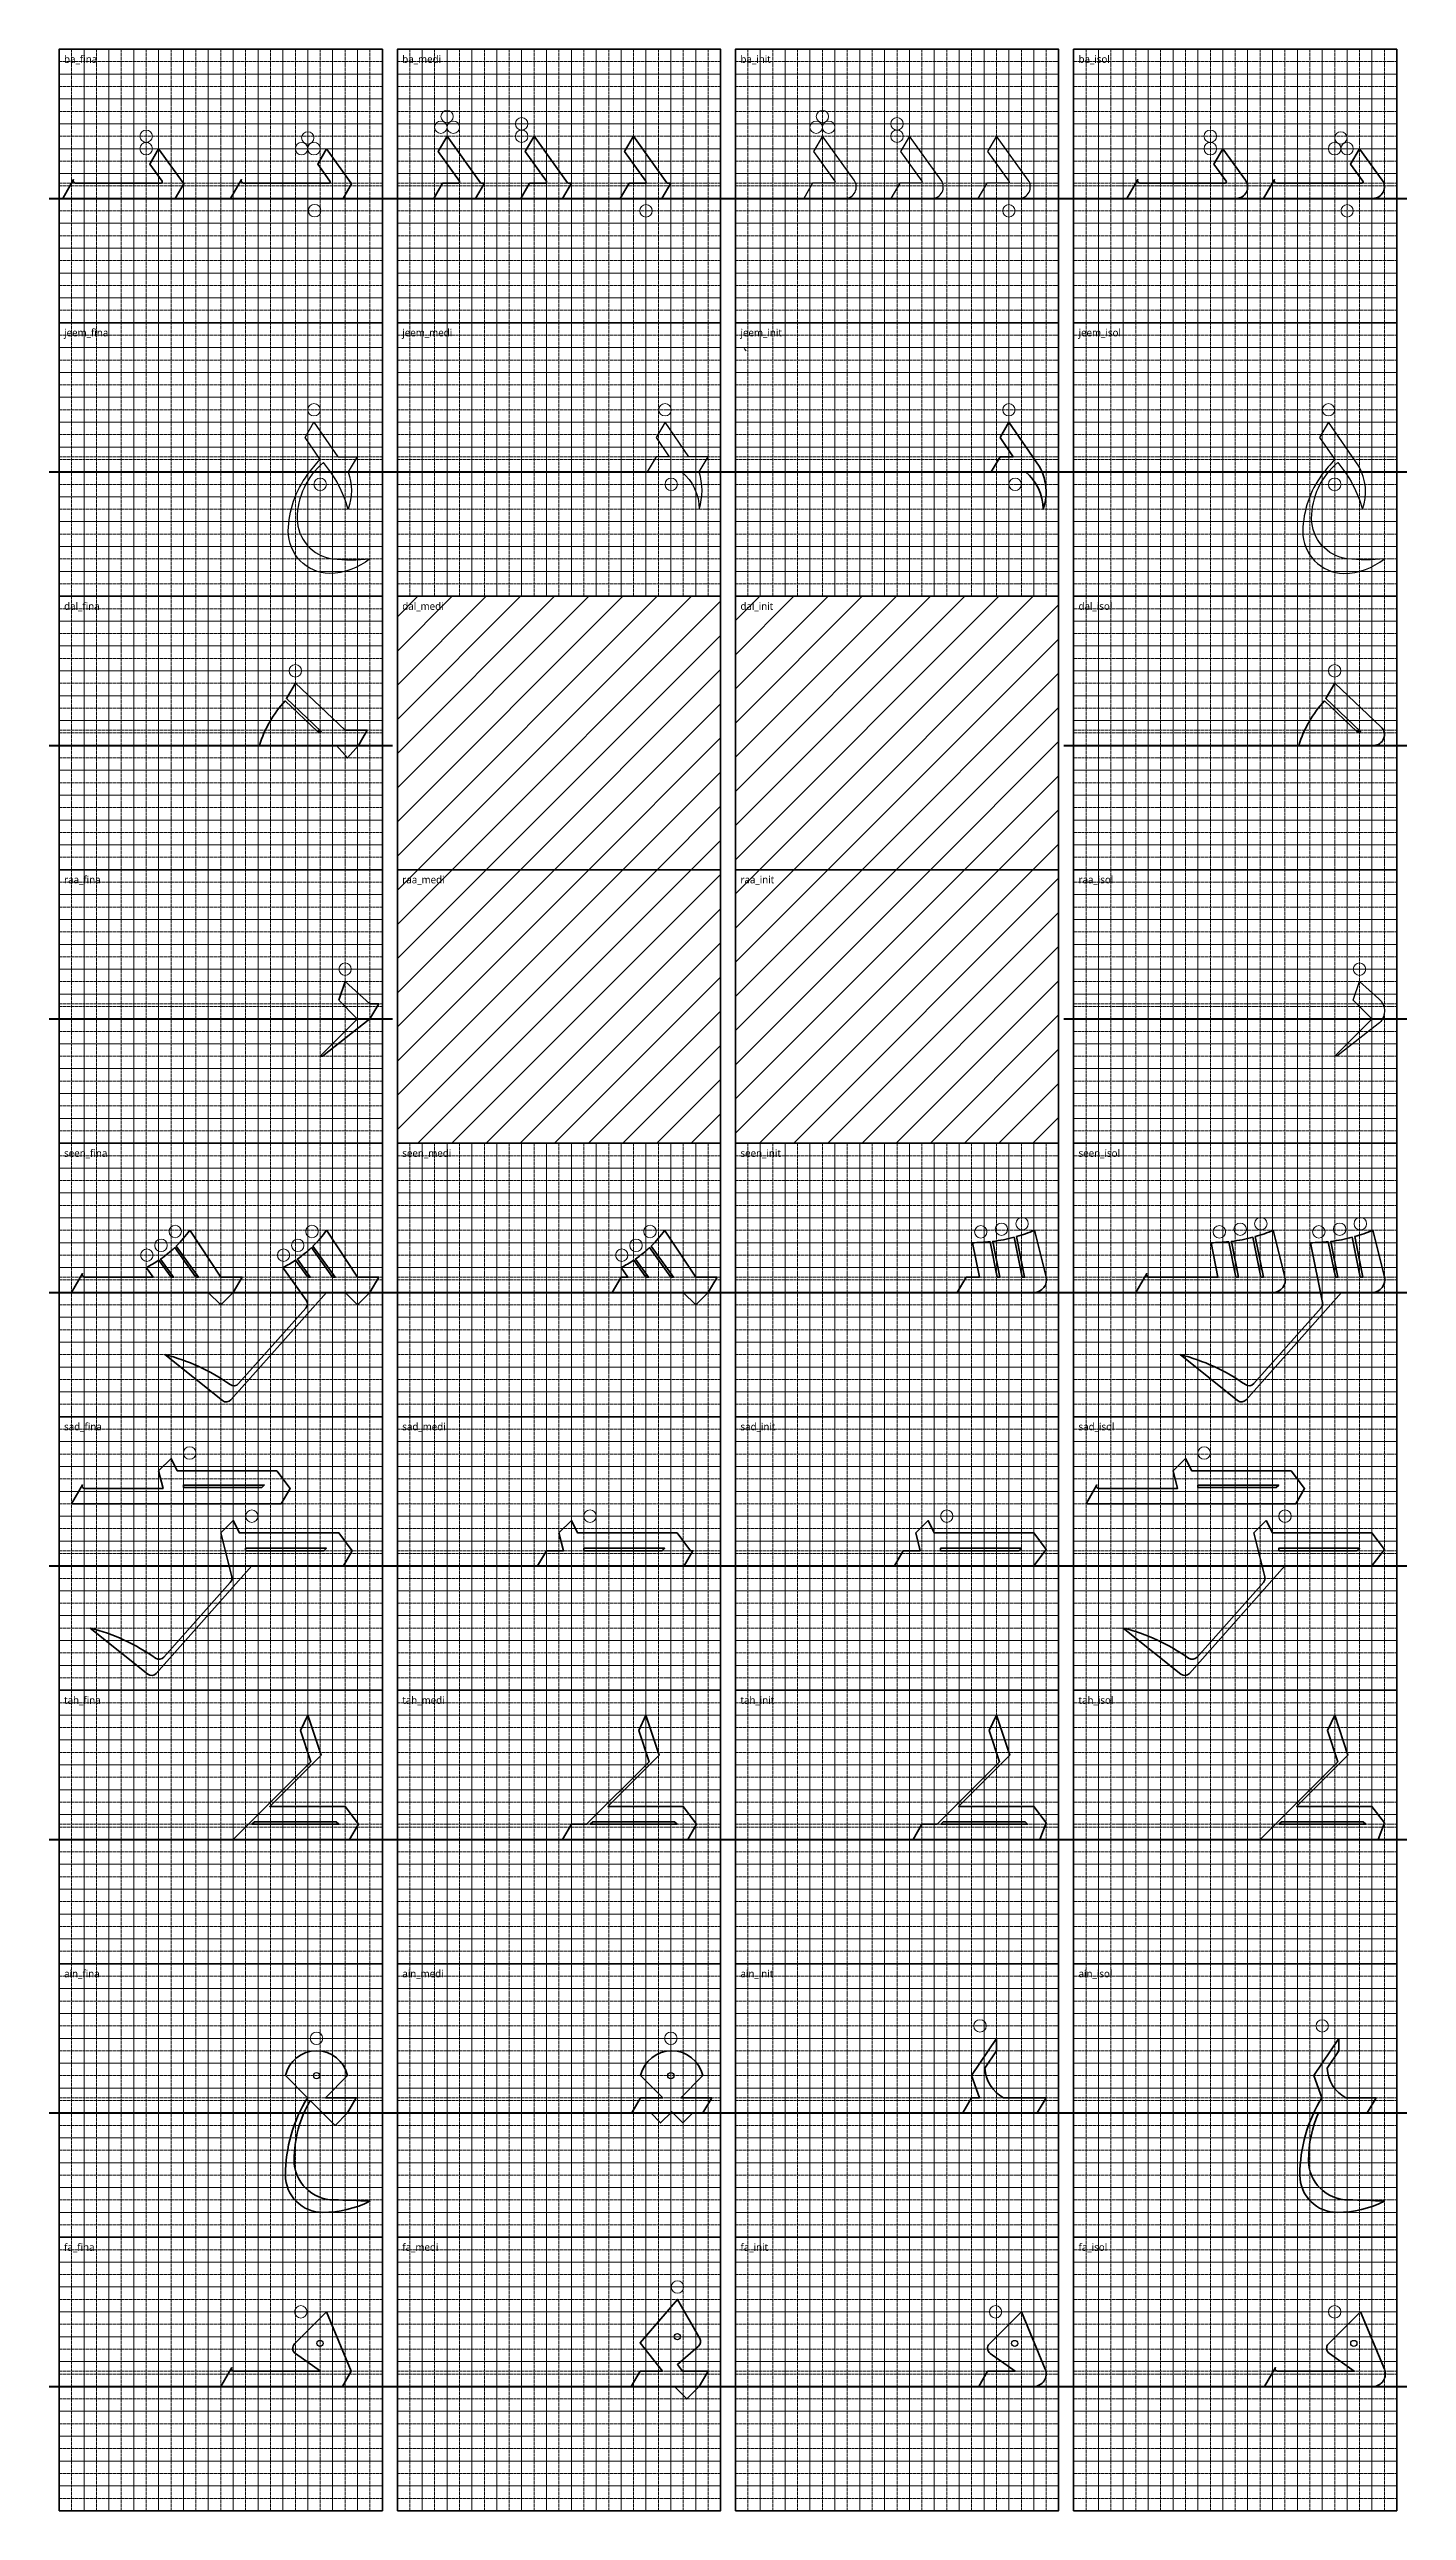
# Model space of a CAD drawing. Extents: x -15193 to 1764, y -39788 to 3595.
# Drawn here: x -10623 to 78, y -20384 to -980 of the extents above; entities that cross this region are included whole.
import ezdxf
from ezdxf.enums import TextEntityAlignment as Align

# ---------------------------------------------------------------- set-up
doc = ezdxf.new("R2010")
doc.units = 0
doc.header["$LTSCALE"] = 20
doc.linetypes.add('DASHED', pattern=[1.524, 1.27, -0.254])
for name, color, linetype, lineweight in [('BASELINE', 5, 'Continuous', 50), ('CELL', 8, 'Continuous', 35), ('GLYPHS', 7, 'Continuous', 35), ('GRID_HALF', 9, 'DASHED', 0), ('GRID_NUQTA', 8, 'Continuous', 18), ('GUIDE_ALIF', 4, 'DASHED', 0), ('GUIDE_STROKE', 30, 'DASHED', 0), ('LABELS', 7, 'Continuous', 0), ('later', 3, 'Continuous', 0), ('NA', 253, 'Continuous', 0)]:
    doc.layers.add(name, color=color, linetype=linetype, lineweight=lineweight)
doc.layers.add('EYES', color=7, linetype='Continuous')
doc.styles.add('OpenSans', font='OpenSans-Regular.ttf')

msp = doc.modelspace()

# ---------------------------------------------------------------- texts
at = {"layer": 'LABELS', "style": 'OpenSans'}
for s, p in [('ba_fina', (-10506, -1058)), ('ba_medi', (-7840, -1058)), ('ba_init', (-5174, -1058)), ('ba_isol', (-2509, -1058)), ('jeem_fina', (-10506, -3214)), ('jeem_medi', (-7840, -3214)), ('jeem_init', (-5174, -3214)), ('jeem_isol', (-2509, -3214)), ('dal_fina', (-10506, -5370)), ('dal_medi', (-7840, -5370)), ('dal_init', (-5174, -5370)), ('dal_isol', (-2509, -5370)), ('raa_fina', (-10506, -7526)), ('raa_medi', (-7840, -7526)), ('raa_init', (-5174, -7526)), ('raa_isol', (-2509, -7526)), ('seen_fina', (-10506, -9682)), ('seen_medi', (-7840, -9682)), ('seen_init', (-5174, -9682)), ('seen_isol', (-2509, -9682)), ('sad_fina', (-10506, -11838)), ('sad_medi', (-7840, -11838)), ('sad_init', (-5174, -11838)), ('sad_isol', (-2509, -11838)), ('tah_fina', (-10506, -13994)), ('tah_medi', (-7840, -13994)), ('tah_init', (-5174, -13994)), ('tah_isol', (-2509, -13994)), ('ain_fina', (-10506, -16150)), ('ain_medi', (-7840, -16150)), ('ain_init', (-5174, -16150)), ('ain_isol', (-2509, -16150)), ('fa_fina', (-10506, -18306)), ('fa_medi', (-7840, -18306)), ('fa_init', (-5174, -18306)), ('fa_isol', (-2509, -18306))]:
    msp.add_text(s, height=58.8, dxfattribs=at).set_placement(p, align=Align.MIDDLE_LEFT)

# ---------------------------------------------------------------- hatches: boundary and pattern name
at = {"layer": 'NA'}
h = msp.add_hatch(dxfattribs=at)
h.set_pattern_fill('ANSI31', scale=60)
h.paths.add_polyline_path([(-7879, -7448), (-5331, -7448), (-5331, -5292), (-7879, -5292)])
h = msp.add_hatch(dxfattribs=at)
h.set_pattern_fill('ANSI31', scale=60)
h.paths.add_polyline_path([(-5214, -7448), (-2666, -7448), (-2666, -5292), (-5214, -5292)])
h = msp.add_hatch(dxfattribs=at)
h.set_pattern_fill('ANSI31', scale=60)
h.paths.add_polyline_path([(-7879, -9604), (-5331, -9604), (-5331, -7448), (-7879, -7448)])
h = msp.add_hatch(dxfattribs=at)
h.set_pattern_fill('ANSI31', scale=60)
h.paths.add_polyline_path([(-5214, -9604), (-2666, -9604), (-2666, -7448), (-5214, -7448)])

# ---------------------------------------------------------------- linework, layer by layer
for points in [[(-4352, -2156, 0.611194), (-4278, -2012), (-4528, -1666), (-4598, -1787), (-4430, -2020, -0.611194), (-4438, -2036), (-4605, -2036), (-4675, -2156)], [(-3666, -2156, 0.611194), (-3592, -2012), (-3842, -1666), (-3912, -1787), (-3744, -2020, -0.611194), (-3752, -2036), (-3919, -2036), (-3989, -2156)], [(-2980, -2156, 0.611194), (-2906, -2012), (-3156, -1666), (-3226, -1787), (-3058, -2020, -0.611194), (-3066, -2036), (-3233, -2036), (-3303, -2156)], [(-8462, -4238, 0.220012), (-8669, -4680, 0.370258), (-8389, -4998, 0.044681), (-8095, -4998, -0.161081), (-8413, -5113, -0.410205), (-8739, -4777, -0.151726), (-8587, -4333, -0.018176), (-8487, -4214), (-8606, -4041), (-8536, -3920), (-8349, -4192), (-8196, -4192), (-8266, -4312, -0.166667), (-8266, -4606, 0.105996)], [(-5839, -4192), (-5909, -4312), (-5639, -4312, -0.226998), (-5499, -4606, 0.148452), (-5499, -4312), (-5429, -4192), (-5582, -4192), (-5769, -3920), (-5839, -4041), (-5735, -4192)], [(-490, -4214, 0.018176), (-590, -4333, 0.151726), (-742, -4777, 0.410205), (-417, -5113, 0.161081), (-98, -4998, -0.044681), (-392, -4998, -0.370258), (-672, -4680, -0.220012), (-466, -4238, -0.105996), (-270, -4606, 0.218999), (-300, -4267), (-539, -3920), (-609, -4041)], [(-147, -8663), (-472, -8918), (-490, -8918), (-203, -8631, 0.414214), (-203, -8617), (-343, -8477), (-294, -8330), (-141, -8466, -0.467458)]]:
    msp.add_lwpolyline(points, format="xyb", close=True)
at = {"layer": 'BASELINE'}
for p, q in [((-10623, -2156), (-7918, -2156)), ((-7958, -2156), (-5253, -2156)), ((-5292, -2156), (-2587, -2156)), ((-2626, -2156), (78, -2156)), ((-10623, -4312), (-7918, -4312)), ((-7958, -4312), (-5253, -4312)), ((-5292, -4312), (-2587, -4312)), ((-2626, -4312), (78, -4312)), ((-10623, -6468), (-7918, -6468)), ((-2626, -6468), (78, -6468)), ((-10623, -8624), (-7918, -8624)), ((-2626, -8624), (78, -8624)), ((-10623, -10780), (-7918, -10780)), ((-7958, -10780), (-5253, -10780)), ((-5292, -10780), (-2587, -10780)), ((-2626, -10780), (78, -10780)), ((-10623, -12936), (-7918, -12936)), ((-7958, -12936), (-5253, -12936)), ((-5292, -12936), (-2587, -12936)), ((-2626, -12936), (78, -12936)), ((-10623, -15092), (-7918, -15092)), ((-7958, -15092), (-5253, -15092)), ((-5292, -15092), (-2587, -15092)), ((-2626, -15092), (78, -15092)), ((-10623, -17248), (-7918, -17248)), ((-7958, -17248), (-5253, -17248)), ((-5292, -17248), (-2587, -17248)), ((-2626, -17248), (78, -17248)), ((-10623, -19404), (-7918, -19404)), ((-7958, -19404), (-5253, -19404)), ((-5292, -19404), (-2587, -19404)), ((-2626, -19404), (78, -19404))]:
    msp.add_line(p, q, dxfattribs=at)
at = {"layer": 'CELL'}
for points in [[(-10545, -3136), (-7997, -3136), (-7997, -980), (-10545, -980)], [(-7879, -3136), (-5331, -3136), (-5331, -980), (-7879, -980)], [(-5214, -3136), (-2666, -3136), (-2666, -980), (-5214, -980)], [(-2548, -3136), (0, -3136), (0, -980), (-2548, -980)], [(-10545, -5292), (-7997, -5292), (-7997, -3136), (-10545, -3136)], [(-7879, -5292), (-5331, -5292), (-5331, -3136), (-7879, -3136)], [(-5214, -5292), (-2666, -5292), (-2666, -3136), (-5214, -3136)], [(-2548, -5292), (0, -5292), (0, -3136), (-2548, -3136)], [(-10545, -7448), (-7997, -7448), (-7997, -5292), (-10545, -5292)], [(-7879, -7448), (-5331, -7448), (-5331, -5292), (-7879, -5292)], [(-5214, -7448), (-2666, -7448), (-2666, -5292), (-5214, -5292)], [(-2548, -7448), (0, -7448), (0, -5292), (-2548, -5292)], [(-10545, -9604), (-7997, -9604), (-7997, -7448), (-10545, -7448)], [(-7879, -9604), (-5331, -9604), (-5331, -7448), (-7879, -7448)], [(-5214, -9604), (-2666, -9604), (-2666, -7448), (-5214, -7448)], [(-2548, -9604), (0, -9604), (0, -7448), (-2548, -7448)], [(-10545, -11760), (-7997, -11760), (-7997, -9604), (-10545, -9604)], [(-7879, -11760), (-5331, -11760), (-5331, -9604), (-7879, -9604)], [(-5214, -11760), (-2666, -11760), (-2666, -9604), (-5214, -9604)], [(-2548, -11760), (0, -11760), (0, -9604), (-2548, -9604)], [(-10545, -13916), (-7997, -13916), (-7997, -11760), (-10545, -11760)], [(-7879, -13916), (-5331, -13916), (-5331, -11760), (-7879, -11760)], [(-5214, -13916), (-2666, -13916), (-2666, -11760), (-5214, -11760)], [(-2548, -13916), (0, -13916), (0, -11760), (-2548, -11760)], [(-10545, -16072), (-7997, -16072), (-7997, -13916), (-10545, -13916)], [(-7879, -16072), (-5331, -16072), (-5331, -13916), (-7879, -13916)], [(-5214, -16072), (-2666, -16072), (-2666, -13916), (-5214, -13916)], [(-2548, -16072), (0, -16072), (0, -13916), (-2548, -13916)], [(-10545, -18228), (-7997, -18228), (-7997, -16072), (-10545, -16072)], [(-7879, -18228), (-5331, -18228), (-5331, -16072), (-7879, -16072)], [(-5214, -18228), (-2666, -18228), (-2666, -16072), (-5214, -16072)], [(-2548, -18228), (0, -18228), (0, -16072), (-2548, -16072)], [(-10545, -20384), (-7997, -20384), (-7997, -18228), (-10545, -18228)], [(-7879, -20384), (-5331, -20384), (-5331, -18228), (-7879, -18228)], [(-5214, -20384), (-2666, -20384), (-2666, -18228), (-5214, -18228)], [(-2548, -20384), (0, -20384), (0, -18228), (-2548, -18228)]]:
    msp.add_lwpolyline(points, close=True, dxfattribs=at)
at = {"layer": 'EYES'}
for centre in [(-8516, -16954), (-5723, -16954), (-5671, -19012), (-8489, -19065), (-3012, -19065), (-339, -19065)]:
    msp.add_circle(centre, 24.5, dxfattribs=at)
at = {"layer": 'GLYPHS'}
for p, q in [((-8689, -19068), (-8437, -18816)), ((-8437, -18816), (-8242, -19284)), ((-8486, -19284), (-8683, -19144)), ((-9271, -19404), (-9185, -19255)), ((-9173, -19404), (-9271, -19404)), ((-8312, -19404), (-9173, -19404)), ((-9168, -19284), (-8486, -19284)), ((-8242, -19284), (-8312, -19404)), ((-8242, -19284), (-8242, -19284))]:
    msp.add_line(p, q, dxfattribs=at)
for points in [[(-7592, -2156), (-7522, -2036), (-7398, -2036, 0.611194), (-7390, -2020), (-7557, -1787), (-7487, -1666), (-7224, -2032, 0.241315), (-7216, -2036), (-7193, -2036), (-7263, -2156)], [(-6906, -2156), (-6836, -2036), (-6712, -2036, 0.611194), (-6704, -2020), (-6871, -1787), (-6801, -1666), (-6538, -2032, 0.241315), (-6530, -2036), (-6507, -2036), (-6577, -2156)], [(-6122, -2156), (-6052, -2036), (-5928, -2036, 0.611194), (-5920, -2020), (-6087, -1787), (-6017, -1666), (-5754, -2032, 0.241315), (-5746, -2036), (-5723, -2036), (-5793, -2156)], [(-9761, -1764), (-9568, -2032, 0.241315), (-9560, -2036), (-9560, -2036), (-9630, -2156), (-10517, -2156), (-10431, -2007, 0.57735), (-10415, -2036), (-9742, -2036, 0.611194), (-9734, -2020), (-9831, -1885)], [(-8437, -1764), (-8245, -2032, 0.241315), (-8237, -2036), (-8237, -2036), (-8307, -2156), (-9194, -2156), (-9108, -2007, 0.57735), (-9091, -2036), (-8419, -2036, 0.611194), (-8410, -2020), (-8507, -1885)], [(-1193, -2012), (-1372, -1764), (-1442, -1885), (-1345, -2020, -0.611194), (-1353, -2036), (-2025, -2036, -0.57735), (-2042, -2007), (-2128, -2156), (-1267, -2156, 0.611194)], [(-115, -2012), (-294, -1764), (-364, -1885), (-267, -2020, -0.611194), (-275, -2036), (-947, -2036, -0.57735), (-964, -2007), (-1050, -2156), (-189, -2156, 0.611194)], [(-3128, -4041), (-3058, -3920), (-2819, -4267, -0.118037), (-2764, -4459, -0.083962), (-2788, -4606, 0.226998), (-2928, -4312), (-3198, -4312), (-3128, -4192), (-3024, -4192)], [(-182, -6468), (-773, -6468, -0.112535), (-570, -6117), (-315, -6358), (-286, -6358), (-560, -6099), (-490, -5978), (-124, -6323, -0.678667)], [(-8340, -8477), (-8291, -8330), (-8095, -8504), (-8025, -8504), (-8095, -8624), (-8469, -8918), (-8487, -8918), (-8200, -8631, 0.414214), (-8200, -8617)], [(-9859, -10660), (-9805, -10660), (-9859, -10584, 0.031124), (-9759, -10526), (-9663, -10660), (-9643, -10660), (-9745, -10517, 0.038577), (-9634, -10426), (-9467, -10660), (-9447, -10660), (-9622, -10415, 0.044059), (-9516, -10290), (-9271, -10660), (-9271, -10660), (-9103, -10660), (-9173, -10780), (-9271, -10878), (-9369, -10780), (-9929, -10780), (-10447, -10780), (-10361, -10631, 0.57735), (-10344, -10660)], [(-8389, -10660), (-8369, -10660), (-8544, -10415, 0.044059), (-8438, -10290), (-8193, -10660), (-8193, -10660), (-8025, -10660), (-8095, -10780), (-8193, -10878), (-8291, -10780), (-8438, -10780), (-9191, -11627, -0.399092), (-9258, -11633), (-9712, -11270, -0.093264), (-9197, -11507, 0.38244), (-9131, -11499), (-8601, -10903, 0.350054), (-8597, -10841), (-8781, -10584, 0.031124), (-8681, -10526), (-8585, -10660), (-8565, -10660), (-8667, -10517, 0.038577), (-8556, -10426)], [(-6115, -10584, 0.031124), (-6015, -10526), (-5919, -10660), (-5899, -10660), (-6002, -10517, 0.038577), (-5890, -10426), (-5723, -10660), (-5703, -10660), (-5878, -10415, 0.044059), (-5772, -10290), (-5527, -10660), (-5527, -10660), (-5359, -10660), (-5429, -10780), (-5527, -10878), (-5625, -10780), (-6185, -10780), (-6115, -10660), (-6061, -10660)], [(-3465, -10780), (-3395, -10660), (-3291, -10660), (-3346, -10388, 0.027546), (-3206, -10380), (-3150, -10660), (-3130, -10660), (-3186, -10378, 0.033905), (-3017, -10345), (-2954, -10660), (-2934, -10660), (-2998, -10340, 0.029556), (-2856, -10290), (-2764, -10658, -0.487928), (-2859, -10780)], [(-1324, -10380), (-1268, -10660), (-1248, -10660), (-1304, -10378, 0.033905), (-1135, -10345), (-1072, -10660), (-1052, -10660), (-1116, -10340, 0.029556), (-974, -10290), (-882, -10658, -0.487928), (-977, -10780), (-2058, -10780), (-1972, -10631, 0.57735), (-1955, -10660), (-1410, -10660), (-1464, -10388, 0.027546)], [(-540, -10380), (-484, -10660), (-464, -10660), (-520, -10378, 0.033905), (-351, -10345), (-288, -10660), (-268, -10660), (-332, -10340, 0.029556), (-190, -10290), (-98, -10658, -0.487928), (-193, -10780), (-435, -10780), (-1188, -11627, -0.399092), (-1255, -11633), (-1709, -11270, -0.093264), (-1194, -11507, 0.38244), (-1128, -11499), (-597, -10902, 0.235208), (-586, -10859), (-680, -10388, 0.027546)], [(-9859, -12326), (-9726, -12326), (-9761, -12186), (-9663, -12088), (-9614, -12186), (-8830, -12186), (-8724, -12326), (-8724, -12326), (-8794, -12446), (-9929, -12446), (-10447, -12446), (-10361, -12297, 0.57735), (-10344, -12326)], [(-1862, -12326), (-1729, -12326), (-1764, -12186), (-1666, -12088), (-1617, -12186), (-833, -12186), (-727, -12326), (-727, -12326), (-797, -12446), (-1932, -12446), (-2450, -12446), (-2364, -12297, 0.57735), (-2347, -12326)], [(-9173, -12578), (-9124, -12676), (-8340, -12676), (-8234, -12816), (-8234, -12816), (-8304, -12936), (-9026, -12936), (-9779, -13783, -0.399092), (-9846, -13789), (-10300, -13426, -0.093264), (-9785, -13663, 0.38244), (-9719, -13655), (-9196, -13067, 0.247798), (-9184, -13021), (-9271, -12676)], [(-1029, -12578), (-980, -12676), (-196, -12676), (-98, -12806), (-196, -12936), (-882, -12936), (-1635, -13783, -0.399092), (-1702, -13789), (-2156, -13426, -0.093264), (-1641, -13663, 0.38244), (-1575, -13655), (-1052, -13067, 0.247798), (-1041, -13021), (-1127, -12676)], [(-3156, -16660), (-3156, -16758), (-3247, -16895, 0.262902), (-3100, -17128), (-2764, -17128), (-2834, -17248), (-3422, -17248), (-3352, -17128), (-3289, -17128), (-3352, -16954)], [(-457, -16660), (-457, -16758), (-549, -16895, 0.262902), (-402, -17128), (-163, -17128), (-233, -17248), (-618, -17248, 0.10311), (-696, -17620, 0.414214), (-382, -17934, -0.017236), (-98, -17944, -0.116805), (-470, -18032, -0.414214), (-764, -17738, -0.139596), (-591, -17128), (-653, -16954)], [(-8271, -16954), (-8445, -17128), (-8203, -17128), (-8273, -17248), (-8369, -17346), (-8565, -17150, 0.133021), (-8693, -17620, 0.414214), (-8379, -17934, -0.017236), (-8095, -17944, -0.116805), (-8467, -18032, -0.414214), (-8761, -17738, -0.139645), (-8587, -17128), (-8761, -16954, -0.8)], [(-6031, -17248), (-5961, -17128), (-5787, -17128), (-5961, -16954, -0.8), (-5471, -16954), (-5645, -17128), (-5401, -17128), (-5471, -17248), (-5549, -17248), (-5628, -17326), (-5716, -17238), (-5804, -17326), (-5882, -17248)], [(-5965, -19284), (-5789, -19284), (-5965, -19061), (-5671, -18718), (-5495, -19026, -0.356866), (-5505, -19087), (-5671, -19232), (-5630, -19284), (-5429, -19284), (-5499, -19404), (-5597, -19502), (-5695, -19404), (-6035, -19404)], [(-3296, -19404), (-3226, -19284), (-3009, -19284), (-3205, -19144, -0.464277), (-3212, -19068), (-2960, -18816), (-2771, -19268, -0.535184), (-2862, -19404)], [(-1042, -19404), (-957, -19255, 0.57735), (-940, -19284), (-335, -19284), (-532, -19144, -0.464277), (-539, -19068), (-286, -18816), (-98, -19268, -0.535184), (-188, -19404), (-944, -19404)]]:
    msp.add_lwpolyline(points, format="xyb", close=True, dxfattribs=at)
msp.add_lwpolyline([(-8184, -6468), (-8271, -6566), (-8359, -6468), (-8966, -6468, -0.112535), (-8763, -6117), (-8508, -6358), (-8479, -6358), (-8753, -6099), (-8683, -5978), (-8291, -6348), (-8116, -6348), (-8184, -6468)], format="xyb", dxfattribs=at)
for points in [[(-9565, -12318), (-8948, -12318), (-8928, -12298), (-9565, -12298)], [(-1568, -12318), (-951, -12318), (-931, -12298), (-1568, -12298)], [(-6773, -12936), (-6703, -12816), (-6570, -12816), (-6605, -12676), (-6507, -12578), (-6458, -12676), (-5674, -12676), (-5569, -12816), (-5549, -12816), (-5619, -12936)], [(-3961, -12936), (-3891, -12816), (-3758, -12816), (-3793, -12676), (-3695, -12578), (-3646, -12676), (-2862, -12676), (-2764, -12806), (-2862, -12936)], [(-9075, -12816), (-8458, -12816), (-8438, -12796), (-9075, -12796)], [(-6409, -12816), (-5792, -12816), (-5772, -12796), (-6409, -12796)], [(-3597, -12816), (-2980, -12816), (-2960, -12796), (-3597, -12796)], [(-931, -12816), (-314, -12816), (-294, -12796), (-931, -12796)], [(-9173, -15092), (-8560, -14480), (-8642, -14234), (-8585, -14112), (-8480, -14427), (-8885, -14832), (-8291, -14832), (-8185, -14972), (-8185, -14972), (-8255, -15092)], [(-6577, -15092), (-6507, -14972), (-6387, -14972), (-5895, -14480), (-5976, -14234), (-5919, -14112), (-5814, -14427), (-6219, -14832), (-5625, -14832), (-5520, -14972), (-5520, -14972), (-5590, -15092)], [(-3814, -15092), (-3744, -14972), (-3624, -14972), (-3131, -14480), (-3213, -14234), (-3156, -14112), (-3051, -14427), (-3455, -14832), (-2862, -14832), (-2764, -14962), (-2813, -15092)], [(-1078, -15092), (-466, -14480), (-547, -14234), (-490, -14112), (-385, -14427), (-790, -14832), (-196, -14832), (-98, -14962), (-147, -15092)], [(-9025, -14972), (-8340, -14972), (-8360, -14952), (-9005, -14952)], [(-6359, -14972), (-5674, -14972), (-5694, -14952), (-6339, -14952)], [(-3595, -14972), (-2911, -14972), (-2931, -14952), (-3575, -14952)], [(-930, -14972), (-245, -14972), (-265, -14952), (-910, -14952)]]:
    msp.add_lwpolyline(points, close=True, dxfattribs=at)
for centre, radius, start, end in [((-8654, -19104), 50, 135, 234.6175), ((-9168, -19265), 19.2, 150, 270)]:
    msp.add_arc(centre, radius, start, end, dxfattribs=at)
at = {"layer": 'GRID_HALF'}
for p, q in [((-10545, -1078), (-7997, -1078)), ((-10447, -3136), (-10447, -980)), ((-10251, -3136), (-10251, -980)), ((-10055, -3136), (-10055, -980)), ((-9859, -3136), (-9859, -980)), ((-9663, -3136), (-9663, -980)), ((-9467, -3136), (-9467, -980)), ((-9271, -3136), (-9271, -980)), ((-9075, -3136), (-9075, -980)), ((-8879, -3136), (-8879, -980)), ((-8683, -3136), (-8683, -980)), ((-8487, -3136), (-8487, -980)), ((-8291, -3136), (-8291, -980)), ((-8095, -3136), (-8095, -980)), ((-7879, -1078), (-5331, -1078)), ((-7781, -3136), (-7781, -980)), ((-7585, -3136), (-7585, -980)), ((-7389, -3136), (-7389, -980)), ((-7193, -3136), (-7193, -980)), ((-6997, -3136), (-6997, -980)), ((-6801, -3136), (-6801, -980)), ((-6605, -3136), (-6605, -980)), ((-6409, -3136), (-6409, -980)), ((-6213, -3136), (-6213, -980)), ((-6017, -3136), (-6017, -980)), ((-5821, -3136), (-5821, -980)), ((-5625, -3136), (-5625, -980)), ((-5429, -3136), (-5429, -980)), ((-5214, -1078), (-2666, -1078)), ((-5116, -3136), (-5116, -980)), ((-4920, -3136), (-4920, -980)), ((-4724, -3136), (-4724, -980)), ((-4528, -3136), (-4528, -980)), ((-4332, -3136), (-4332, -980)), ((-4136, -3136), (-4136, -980)), ((-3940, -3136), (-3940, -980)), ((-3744, -3136), (-3744, -980)), ((-3548, -3136), (-3548, -980)), ((-3352, -3136), (-3352, -980)), ((-3156, -3136), (-3156, -980)), ((-2960, -3136), (-2960, -980)), ((-2764, -3136), (-2764, -980)), ((-2548, -1078), (0, -1078)), ((-2450, -3136), (-2450, -980)), ((-2254, -3136), (-2254, -980)), ((-2058, -3136), (-2058, -980)), ((-1862, -3136), (-1862, -980)), ((-1666, -3136), (-1666, -980)), ((-1470, -3136), (-1470, -980)), ((-1274, -3136), (-1274, -980)), ((-1078, -3136), (-1078, -980)), ((-882, -3136), (-882, -980)), ((-686, -3136), (-686, -980)), ((-490, -3136), (-490, -980)), ((-294, -3136), (-294, -980)), ((-98, -3136), (-98, -980)), ((-10545, -1274), (-7997, -1274)), ((-7879, -1274), (-5331, -1274)), ((-5214, -1274), (-2666, -1274)), ((-2548, -1274), (0, -1274)), ((-10545, -1470), (-7997, -1470)), ((-7879, -1470), (-5331, -1470)), ((-5214, -1470), (-2666, -1470)), ((-2548, -1470), (0, -1470)), ((-10545, -1666), (-7997, -1666)), ((-7879, -1666), (-5331, -1666)), ((-5214, -1666), (-2666, -1666)), ((-2548, -1666), (0, -1666)), ((-10545, -1862), (-7997, -1862)), ((-7879, -1862), (-5331, -1862)), ((-5214, -1862), (-2666, -1862)), ((-2548, -1862), (0, -1862)), ((-10545, -2058), (-7997, -2058)), ((-7879, -2058), (-5331, -2058)), ((-5214, -2058), (-2666, -2058)), ((-2548, -2058), (0, -2058)), ((-10545, -2254), (-7997, -2254)), ((-7879, -2254), (-5331, -2254)), ((-5214, -2254), (-2666, -2254)), ((-2548, -2254), (0, -2254)), ((-10545, -2450), (-7997, -2450)), ((-7879, -2450), (-5331, -2450)), ((-5214, -2450), (-2666, -2450)), ((-2548, -2450), (0, -2450)), ((-10545, -2646), (-7997, -2646)), ((-7879, -2646), (-5331, -2646)), ((-5214, -2646), (-2666, -2646)), ((-2548, -2646), (0, -2646)), ((-10545, -2842), (-7997, -2842)), ((-7879, -2842), (-5331, -2842)), ((-5214, -2842), (-2666, -2842)), ((-2548, -2842), (0, -2842)), ((-10545, -3038), (-7997, -3038)), ((-7879, -3038), (-5331, -3038)), ((-5214, -3038), (-2666, -3038)), ((-2548, -3038), (0, -3038)), ((-10545, -3234), (-7997, -3234)), ((-10447, -5292), (-10447, -3136)), ((-10251, -5292), (-10251, -3136)), ((-10055, -5292), (-10055, -3136)), ((-9859, -5292), (-9859, -3136)), ((-9663, -5292), (-9663, -3136)), ((-9467, -5292), (-9467, -3136)), ((-9271, -5292), (-9271, -3136)), ((-9075, -5292), (-9075, -3136)), ((-8879, -5292), (-8879, -3136)), ((-8683, -5292), (-8683, -3136)), ((-8487, -5292), (-8487, -3136)), ((-8291, -5292), (-8291, -3136)), ((-8095, -5292), (-8095, -3136)), ((-7879, -3234), (-5331, -3234)), ((-7781, -5292), (-7781, -3136)), ((-7585, -5292), (-7585, -3136)), ((-7389, -5292), (-7389, -3136)), ((-7193, -5292), (-7193, -3136)), ((-6997, -5292), (-6997, -3136)), ((-6801, -5292), (-6801, -3136)), ((-6605, -5292), (-6605, -3136)), ((-6409, -5292), (-6409, -3136)), ((-6213, -5292), (-6213, -3136)), ((-6017, -5292), (-6017, -3136)), ((-5821, -5292), (-5821, -3136)), ((-5625, -5292), (-5625, -3136)), ((-5429, -5292), (-5429, -3136)), ((-5214, -3234), (-2666, -3234)), ((-5116, -5292), (-5116, -3136)), ((-4920, -5292), (-4920, -3136)), ((-4724, -5292), (-4724, -3136)), ((-4528, -5292), (-4528, -3136)), ((-4332, -5292), (-4332, -3136)), ((-4136, -5292), (-4136, -3136)), ((-3940, -5292), (-3940, -3136)), ((-3744, -5292), (-3744, -3136)), ((-3548, -5292), (-3548, -3136)), ((-3352, -5292), (-3352, -3136)), ((-3156, -5292), (-3156, -3136)), ((-2960, -5292), (-2960, -3136)), ((-2764, -5292), (-2764, -3136)), ((-2548, -3234), (0, -3234)), ((-2450, -5292), (-2450, -3136)), ((-2254, -5292), (-2254, -3136)), ((-2058, -5292), (-2058, -3136)), ((-1862, -5292), (-1862, -3136)), ((-1666, -5292), (-1666, -3136)), ((-1470, -5292), (-1470, -3136)), ((-1274, -5292), (-1274, -3136)), ((-1078, -5292), (-1078, -3136)), ((-882, -5292), (-882, -3136)), ((-686, -5292), (-686, -3136)), ((-490, -5292), (-490, -3136)), ((-294, -5292), (-294, -3136)), ((-98, -5292), (-98, -3136)), ((-10545, -3430), (-7997, -3430)), ((-7879, -3430), (-5331, -3430)), ((-5214, -3430), (-2666, -3430)), ((-2548, -3430), (0, -3430)), ((-10545, -3626), (-7997, -3626)), ((-7879, -3626), (-5331, -3626)), ((-5214, -3626), (-2666, -3626)), ((-2548, -3626), (0, -3626)), ((-10545, -3822), (-7997, -3822)), ((-7879, -3822), (-5331, -3822)), ((-5214, -3822), (-2666, -3822)), ((-2548, -3822), (0, -3822)), ((-10545, -4018), (-7997, -4018)), ((-7879, -4018), (-5331, -4018)), ((-5214, -4018), (-2666, -4018)), ((-2548, -4018), (0, -4018)), ((-10545, -4214), (-7997, -4214)), ((-7879, -4214), (-5331, -4214)), ((-5214, -4214), (-2666, -4214)), ((-2548, -4214), (0, -4214)), ((-10545, -4410), (-7997, -4410)), ((-7879, -4410), (-5331, -4410)), ((-5214, -4410), (-2666, -4410)), ((-2548, -4410), (0, -4410)), ((-10545, -4606), (-7997, -4606)), ((-7879, -4606), (-5331, -4606)), ((-5214, -4606), (-2666, -4606)), ((-2548, -4606), (0, -4606)), ((-10545, -4802), (-7997, -4802)), ((-7879, -4802), (-5331, -4802)), ((-5214, -4802), (-2666, -4802)), ((-2548, -4802), (0, -4802)), ((-10545, -4998), (-7997, -4998)), ((-7879, -4998), (-5331, -4998)), ((-5214, -4998), (-2666, -4998)), ((-2548, -4998), (0, -4998)), ((-10545, -5194), (-7997, -5194)), ((-7879, -5194), (-5331, -5194)), ((-5214, -5194), (-2666, -5194)), ((-2548, -5194), (0, -5194)), ((-10545, -5390), (-7997, -5390)), ((-10447, -7448), (-10447, -5292)), ((-10251, -7448), (-10251, -5292)), ((-10055, -7448), (-10055, -5292)), ((-9859, -7448), (-9859, -5292)), ((-9663, -7448), (-9663, -5292)), ((-9467, -7448), (-9467, -5292)), ((-9271, -7448), (-9271, -5292)), ((-9075, -7448), (-9075, -5292)), ((-8879, -7448), (-8879, -5292)), ((-8683, -7448), (-8683, -5292)), ((-8487, -7448), (-8487, -5292)), ((-8291, -7448), (-8291, -5292)), ((-8095, -7448), (-8095, -5292)), ((-2548, -5390), (0, -5390)), ((-2450, -7448), (-2450, -5292)), ((-2254, -7448), (-2254, -5292)), ((-2058, -7448), (-2058, -5292)), ((-1862, -7448), (-1862, -5292)), ((-1666, -7448), (-1666, -5292)), ((-1470, -7448), (-1470, -5292)), ((-1274, -7448), (-1274, -5292)), ((-1078, -7448), (-1078, -5292)), ((-882, -7448), (-882, -5292)), ((-686, -7448), (-686, -5292)), ((-490, -7448), (-490, -5292)), ((-294, -7448), (-294, -5292)), ((-98, -7448), (-98, -5292)), ((-10545, -5586), (-7997, -5586)), ((-2548, -5586), (0, -5586)), ((-10545, -5782), (-7997, -5782)), ((-2548, -5782), (0, -5782)), ((-10545, -5978), (-7997, -5978)), ((-2548, -5978), (0, -5978)), ((-10545, -6174), (-7997, -6174)), ((-2548, -6174), (0, -6174)), ((-10545, -6370), (-7997, -6370)), ((-2548, -6370), (0, -6370)), ((-10545, -6566), (-7997, -6566)), ((-2548, -6566), (0, -6566)), ((-10545, -6762), (-7997, -6762)), ((-2548, -6762), (0, -6762)), ((-10545, -6958), (-7997, -6958)), ((-2548, -6958), (0, -6958)), ((-10545, -7154), (-7997, -7154)), ((-2548, -7154), (0, -7154)), ((-10545, -7350), (-7997, -7350)), ((-2548, -7350), (0, -7350)), ((-10545, -7546), (-7997, -7546)), ((-10447, -9604), (-10447, -7448)), ((-10251, -9604), (-10251, -7448)), ((-10055, -9604), (-10055, -7448)), ((-9859, -9604), (-9859, -7448)), ((-9663, -9604), (-9663, -7448)), ((-9467, -9604), (-9467, -7448)), ((-9271, -9604), (-9271, -7448)), ((-9075, -9604), (-9075, -7448)), ((-8879, -9604), (-8879, -7448)), ((-8683, -9604), (-8683, -7448)), ((-8487, -9604), (-8487, -7448)), ((-8291, -9604), (-8291, -7448)), ((-8095, -9604), (-8095, -7448)), ((-2548, -7546), (0, -7546)), ((-2450, -9604), (-2450, -7448)), ((-2254, -9604), (-2254, -7448)), ((-2058, -9604), (-2058, -7448)), ((-1862, -9604), (-1862, -7448)), ((-1666, -9604), (-1666, -7448)), ((-1470, -9604), (-1470, -7448)), ((-1274, -9604), (-1274, -7448)), ((-1078, -9604), (-1078, -7448)), ((-882, -9604), (-882, -7448)), ((-686, -9604), (-686, -7448)), ((-490, -9604), (-490, -7448)), ((-294, -9604), (-294, -7448)), ((-98, -9604), (-98, -7448)), ((-10545, -7742), (-7997, -7742)), ((-2548, -7742), (0, -7742)), ((-10545, -7938), (-7997, -7938)), ((-2548, -7938), (0, -7938)), ((-10545, -8134), (-7997, -8134)), ((-2548, -8134), (0, -8134)), ((-10545, -8330), (-7997, -8330)), ((-2548, -8330), (0, -8330)), ((-10545, -8526), (-7997, -8526)), ((-2548, -8526), (0, -8526)), ((-10545, -8722), (-7997, -8722)), ((-2548, -8722), (0, -8722)), ((-10545, -8918), (-7997, -8918)), ((-2548, -8918), (0, -8918)), ((-10545, -9114), (-7997, -9114)), ((-2548, -9114), (0, -9114)), ((-10545, -9310), (-7997, -9310)), ((-2548, -9310), (0, -9310)), ((-10545, -9506), (-7997, -9506)), ((-2548, -9506), (0, -9506)), ((-10545, -9702), (-7997, -9702)), ((-10447, -11760), (-10447, -9604)), ((-10251, -11760), (-10251, -9604)), ((-10055, -11760), (-10055, -9604)), ((-9859, -11760), (-9859, -9604)), ((-9663, -11760), (-9663, -9604)), ((-9467, -11760), (-9467, -9604)), ((-9271, -11760), (-9271, -9604)), ((-9075, -11760), (-9075, -9604)), ((-8879, -11760), (-8879, -9604)), ((-8683, -11760), (-8683, -9604)), ((-8487, -11760), (-8487, -9604)), ((-8291, -11760), (-8291, -9604)), ((-8095, -11760), (-8095, -9604)), ((-7879, -9702), (-5331, -9702)), ((-7781, -11760), (-7781, -9604)), ((-7585, -11760), (-7585, -9604)), ((-7389, -11760), (-7389, -9604)), ((-7193, -11760), (-7193, -9604)), ((-6997, -11760), (-6997, -9604)), ((-6801, -11760), (-6801, -9604)), ((-6605, -11760), (-6605, -9604)), ((-6409, -11760), (-6409, -9604)), ((-6213, -11760), (-6213, -9604)), ((-6017, -11760), (-6017, -9604)), ((-5821, -11760), (-5821, -9604)), ((-5625, -11760), (-5625, -9604)), ((-5429, -11760), (-5429, -9604)), ((-5214, -9702), (-2666, -9702)), ((-5116, -11760), (-5116, -9604)), ((-4920, -11760), (-4920, -9604)), ((-4724, -11760), (-4724, -9604)), ((-4528, -11760), (-4528, -9604)), ((-4332, -11760), (-4332, -9604)), ((-4136, -11760), (-4136, -9604)), ((-3940, -11760), (-3940, -9604)), ((-3744, -11760), (-3744, -9604)), ((-3548, -11760), (-3548, -9604)), ((-3352, -11760), (-3352, -9604)), ((-3156, -11760), (-3156, -9604)), ((-2960, -11760), (-2960, -9604)), ((-2764, -11760), (-2764, -9604)), ((-2548, -9702), (0, -9702)), ((-2450, -11760), (-2450, -9604)), ((-2254, -11760), (-2254, -9604)), ((-2058, -11760), (-2058, -9604)), ((-1862, -11760), (-1862, -9604)), ((-1666, -11760), (-1666, -9604)), ((-1470, -11760), (-1470, -9604)), ((-1274, -11760), (-1274, -9604)), ((-1078, -11760), (-1078, -9604)), ((-882, -11760), (-882, -9604)), ((-686, -11760), (-686, -9604)), ((-490, -11760), (-490, -9604)), ((-294, -11760), (-294, -9604)), ((-98, -11760), (-98, -9604)), ((-10545, -9898), (-7997, -9898)), ((-7879, -9898), (-5331, -9898)), ((-5214, -9898), (-2666, -9898)), ((-2548, -9898), (0, -9898)), ((-10545, -10094), (-7997, -10094)), ((-7879, -10094), (-5331, -10094)), ((-5214, -10094), (-2666, -10094)), ((-2548, -10094), (0, -10094)), ((-10545, -10290), (-7997, -10290)), ((-7879, -10290), (-5331, -10290)), ((-5214, -10290), (-2666, -10290)), ((-2548, -10290), (0, -10290)), ((-10545, -10486), (-7997, -10486)), ((-7879, -10486), (-5331, -10486)), ((-5214, -10486), (-2666, -10486)), ((-2548, -10486), (0, -10486)), ((-10545, -10682), (-7997, -10682)), ((-7879, -10682), (-5331, -10682)), ((-5214, -10682), (-2666, -10682)), ((-2548, -10682), (0, -10682)), ((-10545, -10878), (-7997, -10878)), ((-7879, -10878), (-5331, -10878)), ((-5214, -10878), (-2666, -10878)), ((-2548, -10878), (0, -10878)), ((-10545, -11074), (-7997, -11074)), ((-7879, -11074), (-5331, -11074)), ((-5214, -11074), (-2666, -11074)), ((-2548, -11074), (0, -11074)), ((-10545, -11270), (-7997, -11270)), ((-7879, -11270), (-5331, -11270)), ((-5214, -11270), (-2666, -11270)), ((-2548, -11270), (0, -11270)), ((-10545, -11466), (-7997, -11466)), ((-7879, -11466), (-5331, -11466)), ((-5214, -11466), (-2666, -11466)), ((-2548, -11466), (0, -11466)), ((-10545, -11662), (-7997, -11662)), ((-10447, -13916), (-10447, -11760)), ((-10251, -13916), (-10251, -11760)), ((-10055, -13916), (-10055, -11760)), ((-9859, -13916), (-9859, -11760)), ((-9663, -13916), (-9663, -11760)), ((-9467, -13916), (-9467, -11760)), ((-9271, -13916), (-9271, -11760)), ((-9075, -13916), (-9075, -11760)), ((-8879, -13916), (-8879, -11760)), ((-8683, -13916), (-8683, -11760)), ((-8487, -13916), (-8487, -11760)), ((-8291, -13916), (-8291, -11760)), ((-8095, -13916), (-8095, -11760)), ((-7879, -11662), (-5331, -11662)), ((-7781, -13916), (-7781, -11760)), ((-7585, -13916), (-7585, -11760)), ((-7389, -13916), (-7389, -11760)), ((-7193, -13916), (-7193, -11760)), ((-6997, -13916), (-6997, -11760)), ((-6801, -13916), (-6801, -11760)), ((-6605, -13916), (-6605, -11760)), ((-6409, -13916), (-6409, -11760)), ((-6213, -13916), (-6213, -11760)), ((-6017, -13916), (-6017, -11760)), ((-5821, -13916), (-5821, -11760)), ((-5625, -13916), (-5625, -11760)), ((-5429, -13916), (-5429, -11760)), ((-5214, -11662), (-2666, -11662)), ((-5116, -13916), (-5116, -11760)), ((-4920, -13916), (-4920, -11760)), ((-4724, -13916), (-4724, -11760)), ((-4528, -13916), (-4528, -11760)), ((-4332, -13916), (-4332, -11760)), ((-4136, -13916), (-4136, -11760)), ((-3940, -13916), (-3940, -11760)), ((-3744, -13916), (-3744, -11760)), ((-3548, -13916), (-3548, -11760)), ((-3352, -13916), (-3352, -11760)), ((-3156, -13916), (-3156, -11760)), ((-2960, -13916), (-2960, -11760)), ((-2764, -13916), (-2764, -11760)), ((-2548, -11662), (0, -11662)), ((-2450, -13916), (-2450, -11760)), ((-2254, -13916), (-2254, -11760)), ((-2058, -13916), (-2058, -11760)), ((-1862, -13916), (-1862, -11760)), ((-1666, -13916), (-1666, -11760)), ((-1470, -13916), (-1470, -11760)), ((-1274, -13916), (-1274, -11760)), ((-1078, -13916), (-1078, -11760)), ((-882, -13916), (-882, -11760)), ((-686, -13916), (-686, -11760)), ((-490, -13916), (-490, -11760)), ((-294, -13916), (-294, -11760)), ((-98, -13916), (-98, -11760)), ((-10545, -11858), (-7997, -11858)), ((-7879, -11858), (-5331, -11858)), ((-5214, -11858), (-2666, -11858)), ((-2548, -11858), (0, -11858)), ((-10545, -12054), (-7997, -12054)), ((-7879, -12054), (-5331, -12054)), ((-5214, -12054), (-2666, -12054)), ((-2548, -12054), (0, -12054)), ((-10545, -12250), (-7997, -12250)), ((-7879, -12250), (-5331, -12250)), ((-5214, -12250), (-2666, -12250)), ((-2548, -12250), (0, -12250)), ((-10545, -12446), (-7997, -12446)), ((-7879, -12446), (-5331, -12446)), ((-5214, -12446), (-2666, -12446)), ((-2548, -12446), (0, -12446)), ((-10545, -12642), (-7997, -12642)), ((-7879, -12642), (-5331, -12642)), ((-5214, -12642), (-2666, -12642)), ((-2548, -12642), (0, -12642)), ((-10545, -12838), (-7997, -12838)), ((-7879, -12838), (-5331, -12838)), ((-5214, -12838), (-2666, -12838)), ((-2548, -12838), (0, -12838)), ((-10545, -13034), (-7997, -13034)), ((-7879, -13034), (-5331, -13034)), ((-5214, -13034), (-2666, -13034)), ((-2548, -13034), (0, -13034)), ((-10545, -13230), (-7997, -13230)), ((-7879, -13230), (-5331, -13230)), ((-5214, -13230), (-2666, -13230)), ((-2548, -13230), (0, -13230)), ((-10545, -13426), (-7997, -13426)), ((-7879, -13426), (-5331, -13426)), ((-5214, -13426), (-2666, -13426)), ((-2548, -13426), (0, -13426)), ((-10545, -13622), (-7997, -13622)), ((-7879, -13622), (-5331, -13622)), ((-5214, -13622), (-2666, -13622)), ((-2548, -13622), (0, -13622)), ((-10545, -13818), (-7997, -13818)), ((-10447, -16072), (-10447, -13916)), ((-10251, -16072), (-10251, -13916)), ((-10055, -16072), (-10055, -13916)), ((-9859, -16072), (-9859, -13916)), ((-9663, -16072), (-9663, -13916)), ((-9467, -16072), (-9467, -13916)), ((-9271, -16072), (-9271, -13916)), ((-9075, -16072), (-9075, -13916)), ((-8879, -16072), (-8879, -13916)), ((-8683, -16072), (-8683, -13916)), ((-8487, -16072), (-8487, -13916)), ((-8291, -16072), (-8291, -13916)), ((-8095, -16072), (-8095, -13916)), ((-7879, -13818), (-5331, -13818)), ((-7781, -16072), (-7781, -13916)), ((-7585, -16072), (-7585, -13916)), ((-7389, -16072), (-7389, -13916)), ((-7193, -16072), (-7193, -13916)), ((-6997, -16072), (-6997, -13916)), ((-6801, -16072), (-6801, -13916)), ((-6605, -16072), (-6605, -13916)), ((-6409, -16072), (-6409, -13916)), ((-6213, -16072), (-6213, -13916)), ((-6017, -16072), (-6017, -13916)), ((-5821, -16072), (-5821, -13916)), ((-5625, -16072), (-5625, -13916)), ((-5429, -16072), (-5429, -13916)), ((-5214, -13818), (-2666, -13818)), ((-5116, -16072), (-5116, -13916)), ((-4920, -16072), (-4920, -13916)), ((-4724, -16072), (-4724, -13916)), ((-4528, -16072), (-4528, -13916)), ((-4332, -16072), (-4332, -13916)), ((-4136, -16072), (-4136, -13916)), ((-3940, -16072), (-3940, -13916)), ((-3744, -16072), (-3744, -13916)), ((-3548, -16072), (-3548, -13916)), ((-3352, -16072), (-3352, -13916)), ((-3156, -16072), (-3156, -13916)), ((-2960, -16072), (-2960, -13916)), ((-2764, -16072), (-2764, -13916)), ((-2548, -13818), (0, -13818)), ((-2450, -16072), (-2450, -13916)), ((-2254, -16072), (-2254, -13916)), ((-2058, -16072), (-2058, -13916)), ((-1862, -16072), (-1862, -13916)), ((-1666, -16072), (-1666, -13916)), ((-1470, -16072), (-1470, -13916)), ((-1274, -16072), (-1274, -13916)), ((-1078, -16072), (-1078, -13916)), ((-882, -16072), (-882, -13916)), ((-686, -16072), (-686, -13916)), ((-490, -16072), (-490, -13916)), ((-294, -16072), (-294, -13916)), ((-98, -16072), (-98, -13916)), ((-10545, -14014), (-7997, -14014)), ((-7879, -14014), (-5331, -14014)), ((-5214, -14014), (-2666, -14014)), ((-2548, -14014), (0, -14014)), ((-10545, -14210), (-7997, -14210)), ((-7879, -14210), (-5331, -14210)), ((-5214, -14210), (-2666, -14210)), ((-2548, -14210), (0, -14210)), ((-10545, -14406), (-7997, -14406)), ((-7879, -14406), (-5331, -14406)), ((-5214, -14406), (-2666, -14406)), ((-2548, -14406), (0, -14406)), ((-10545, -14602), (-7997, -14602)), ((-7879, -14602), (-5331, -14602)), ((-5214, -14602), (-2666, -14602)), ((-2548, -14602), (0, -14602)), ((-10545, -14798), (-7997, -14798)), ((-7879, -14798), (-5331, -14798)), ((-5214, -14798), (-2666, -14798)), ((-2548, -14798), (0, -14798)), ((-10545, -14994), (-7997, -14994)), ((-7879, -14994), (-5331, -14994)), ((-5214, -14994), (-2666, -14994)), ((-2548, -14994), (0, -14994)), ((-10545, -15190), (-7997, -15190)), ((-7879, -15190), (-5331, -15190)), ((-5214, -15190), (-2666, -15190)), ((-2548, -15190), (0, -15190)), ((-10545, -15386), (-7997, -15386)), ((-7879, -15386), (-5331, -15386)), ((-5214, -15386), (-2666, -15386)), ((-2548, -15386), (0, -15386)), ((-10545, -15582), (-7997, -15582)), ((-7879, -15582), (-5331, -15582)), ((-5214, -15582), (-2666, -15582)), ((-2548, -15582), (0, -15582)), ((-10545, -15778), (-7997, -15778)), ((-7879, -15778), (-5331, -15778)), ((-5214, -15778), (-2666, -15778)), ((-2548, -15778), (0, -15778)), ((-10545, -15974), (-7997, -15974)), ((-10447, -18228), (-10447, -16072)), ((-10251, -18228), (-10251, -16072)), ((-10055, -18228), (-10055, -16072)), ((-9859, -18228), (-9859, -16072)), ((-9663, -18228), (-9663, -16072)), ((-9467, -18228), (-9467, -16072)), ((-9271, -18228), (-9271, -16072)), ((-9075, -18228), (-9075, -16072)), ((-8879, -18228), (-8879, -16072)), ((-8683, -18228), (-8683, -16072)), ((-8487, -18228), (-8487, -16072)), ((-8291, -18228), (-8291, -16072)), ((-8095, -18228), (-8095, -16072)), ((-7879, -15974), (-5331, -15974)), ((-7781, -18228), (-7781, -16072)), ((-7585, -18228), (-7585, -16072)), ((-7389, -18228), (-7389, -16072)), ((-7193, -18228), (-7193, -16072)), ((-6997, -18228), (-6997, -16072)), ((-6801, -18228), (-6801, -16072)), ((-6605, -18228), (-6605, -16072)), ((-6409, -18228), (-6409, -16072)), ((-6213, -18228), (-6213, -16072)), ((-6017, -18228), (-6017, -16072)), ((-5821, -18228), (-5821, -16072)), ((-5625, -18228), (-5625, -16072)), ((-5429, -18228), (-5429, -16072)), ((-5214, -15974), (-2666, -15974)), ((-5116, -18228), (-5116, -16072)), ((-4920, -18228), (-4920, -16072)), ((-4724, -18228), (-4724, -16072)), ((-4528, -18228), (-4528, -16072)), ((-4332, -18228), (-4332, -16072)), ((-4136, -18228), (-4136, -16072)), ((-3940, -18228), (-3940, -16072)), ((-3744, -18228), (-3744, -16072)), ((-3548, -18228), (-3548, -16072)), ((-3352, -18228), (-3352, -16072)), ((-3156, -18228), (-3156, -16072)), ((-2960, -18228), (-2960, -16072)), ((-2764, -18228), (-2764, -16072)), ((-2548, -15974), (0, -15974)), ((-2450, -18228), (-2450, -16072)), ((-2254, -18228), (-2254, -16072)), ((-2058, -18228), (-2058, -16072)), ((-1862, -18228), (-1862, -16072)), ((-1666, -18228), (-1666, -16072)), ((-1470, -18228), (-1470, -16072)), ((-1274, -18228), (-1274, -16072)), ((-1078, -18228), (-1078, -16072)), ((-882, -18228), (-882, -16072)), ((-686, -18228), (-686, -16072)), ((-490, -18228), (-490, -16072)), ((-294, -18228), (-294, -16072)), ((-98, -18228), (-98, -16072)), ((-10545, -16170), (-7997, -16170)), ((-7879, -16170), (-5331, -16170)), ((-5214, -16170), (-2666, -16170)), ((-2548, -16170), (0, -16170)), ((-10545, -16366), (-7997, -16366)), ((-7879, -16366), (-5331, -16366)), ((-5214, -16366), (-2666, -16366)), ((-2548, -16366), (0, -16366)), ((-10545, -16562), (-7997, -16562)), ((-7879, -16562), (-5331, -16562)), ((-5214, -16562), (-2666, -16562)), ((-2548, -16562), (0, -16562)), ((-10545, -16758), (-7997, -16758)), ((-7879, -16758), (-5331, -16758)), ((-5214, -16758), (-2666, -16758)), ((-2548, -16758), (0, -16758)), ((-10545, -16954), (-7997, -16954)), ((-7879, -16954), (-5331, -16954)), ((-5214, -16954), (-2666, -16954)), ((-2548, -16954), (0, -16954)), ((-10545, -17150), (-7997, -17150)), ((-7879, -17150), (-5331, -17150)), ((-5214, -17150), (-2666, -17150)), ((-2548, -17150), (0, -17150)), ((-10545, -17346), (-7997, -17346)), ((-7879, -17346), (-5331, -17346)), ((-5214, -17346), (-2666, -17346)), ((-2548, -17346), (0, -17346)), ((-10545, -17542), (-7997, -17542)), ((-7879, -17542), (-5331, -17542)), ((-5214, -17542), (-2666, -17542)), ((-2548, -17542), (0, -17542)), ((-10545, -17738), (-7997, -17738)), ((-7879, -17738), (-5331, -17738)), ((-5214, -17738), (-2666, -17738)), ((-2548, -17738), (0, -17738)), ((-10545, -17934), (-7997, -17934)), ((-7879, -17934), (-5331, -17934)), ((-5214, -17934), (-2666, -17934)), ((-2548, -17934), (0, -17934)), ((-10545, -18130), (-7997, -18130)), ((-10447, -20384), (-10447, -18228)), ((-10251, -20384), (-10251, -18228)), ((-10055, -20384), (-10055, -18228)), ((-9859, -20384), (-9859, -18228)), ((-9663, -20384), (-9663, -18228)), ((-9467, -20384), (-9467, -18228)), ((-9271, -20384), (-9271, -18228)), ((-9075, -20384), (-9075, -18228)), ((-8879, -20384), (-8879, -18228)), ((-8683, -20384), (-8683, -18228)), ((-8487, -20384), (-8487, -18228)), ((-8291, -20384), (-8291, -18228)), ((-8095, -20384), (-8095, -18228)), ((-7879, -18130), (-5331, -18130)), ((-7781, -20384), (-7781, -18228)), ((-7585, -20384), (-7585, -18228)), ((-7389, -20384), (-7389, -18228)), ((-7193, -20384), (-7193, -18228)), ((-6997, -20384), (-6997, -18228)), ((-6801, -20384), (-6801, -18228)), ((-6605, -20384), (-6605, -18228)), ((-6409, -20384), (-6409, -18228)), ((-6213, -20384), (-6213, -18228)), ((-6017, -20384), (-6017, -18228)), ((-5821, -20384), (-5821, -18228)), ((-5625, -20384), (-5625, -18228)), ((-5429, -20384), (-5429, -18228)), ((-5214, -18130), (-2666, -18130)), ((-5116, -20384), (-5116, -18228)), ((-4920, -20384), (-4920, -18228)), ((-4724, -20384), (-4724, -18228)), ((-4528, -20384), (-4528, -18228)), ((-4332, -20384), (-4332, -18228)), ((-4136, -20384), (-4136, -18228)), ((-3940, -20384), (-3940, -18228)), ((-3744, -20384), (-3744, -18228)), ((-3548, -20384), (-3548, -18228)), ((-3352, -20384), (-3352, -18228)), ((-3156, -20384), (-3156, -18228)), ((-2960, -20384), (-2960, -18228)), ((-2764, -20384), (-2764, -18228)), ((-2548, -18130), (0, -18130)), ((-2450, -20384), (-2450, -18228)), ((-2254, -20384), (-2254, -18228)), ((-2058, -20384), (-2058, -18228)), ((-1862, -20384), (-1862, -18228)), ((-1666, -20384), (-1666, -18228)), ((-1470, -20384), (-1470, -18228)), ((-1274, -20384), (-1274, -18228)), ((-1078, -20384), (-1078, -18228)), ((-882, -20384), (-882, -18228)), ((-686, -20384), (-686, -18228)), ((-490, -20384), (-490, -18228)), ((-294, -20384), (-294, -18228)), ((-98, -20384), (-98, -18228)), ((-10545, -18326), (-7997, -18326)), ((-7879, -18326), (-5331, -18326)), ((-5214, -18326), (-2666, -18326)), ((-2548, -18326), (0, -18326)), ((-10545, -18522), (-7997, -18522)), ((-7879, -18522), (-5331, -18522)), ((-5214, -18522), (-2666, -18522)), ((-2548, -18522), (0, -18522)), ((-10545, -18718), (-7997, -18718)), ((-7879, -18718), (-5331, -18718)), ((-5214, -18718), (-2666, -18718)), ((-2548, -18718), (0, -18718)), ((-10545, -18914), (-7997, -18914)), ((-7879, -18914), (-5331, -18914)), ((-5214, -18914), (-2666, -18914)), ((-2548, -18914), (0, -18914)), ((-10545, -19110), (-7997, -19110)), ((-7879, -19110), (-5331, -19110)), ((-5214, -19110), (-2666, -19110)), ((-2548, -19110), (0, -19110)), ((-10545, -19306), (-7997, -19306)), ((-7879, -19306), (-5331, -19306)), ((-5214, -19306), (-2666, -19306)), ((-2548, -19306), (0, -19306)), ((-10545, -19502), (-7997, -19502)), ((-7879, -19502), (-5331, -19502)), ((-5214, -19502), (-2666, -19502)), ((-2548, -19502), (0, -19502)), ((-10545, -19698), (-7997, -19698)), ((-7879, -19698), (-5331, -19698)), ((-5214, -19698), (-2666, -19698)), ((-2548, -19698), (0, -19698)), ((-10545, -19894), (-7997, -19894)), ((-7879, -19894), (-5331, -19894)), ((-5214, -19894), (-2666, -19894)), ((-2548, -19894), (0, -19894)), ((-10545, -20090), (-7997, -20090)), ((-7879, -20090), (-5331, -20090)), ((-5214, -20090), (-2666, -20090)), ((-2548, -20090), (0, -20090)), ((-10545, -20286), (-7997, -20286)), ((-7879, -20286), (-5331, -20286)), ((-5214, -20286), (-2666, -20286)), ((-2548, -20286), (0, -20286))]:
    msp.add_line(p, q, dxfattribs=at)
at = {"layer": 'GRID_NUQTA'}
for p, q in [((-10545, -980), (-7997, -980)), ((-10545, -3136), (-10545, -980)), ((-10349, -3136), (-10349, -980)), ((-10153, -3136), (-10153, -980)), ((-9957, -3136), (-9957, -980)), ((-9761, -3136), (-9761, -980)), ((-9565, -3136), (-9565, -980)), ((-9369, -3136), (-9369, -980)), ((-9173, -3136), (-9173, -980)), ((-8977, -3136), (-8977, -980)), ((-8781, -3136), (-8781, -980)), ((-8585, -3136), (-8585, -980)), ((-8389, -3136), (-8389, -980)), ((-8193, -3136), (-8193, -980)), ((-7879, -3136), (-7879, -980)), ((-7683, -3136), (-7683, -980)), ((-7487, -3136), (-7487, -980)), ((-7291, -3136), (-7291, -980)), ((-7095, -3136), (-7095, -980)), ((-6899, -3136), (-6899, -980)), ((-6703, -3136), (-6703, -980)), ((-6507, -3136), (-6507, -980)), ((-6311, -3136), (-6311, -980)), ((-6115, -3136), (-6115, -980)), ((-5919, -3136), (-5919, -980)), ((-5723, -3136), (-5723, -980)), ((-5527, -3136), (-5527, -980)), ((-5214, -3136), (-5214, -980)), ((-5018, -3136), (-5018, -980)), ((-4822, -3136), (-4822, -980)), ((-4626, -3136), (-4626, -980)), ((-4430, -3136), (-4430, -980)), ((-4234, -3136), (-4234, -980)), ((-4038, -3136), (-4038, -980)), ((-3842, -3136), (-3842, -980)), ((-3646, -3136), (-3646, -980)), ((-3450, -3136), (-3450, -980)), ((-3254, -3136), (-3254, -980)), ((-3058, -3136), (-3058, -980)), ((-2862, -3136), (-2862, -980)), ((-2548, -980), (0, -980)), ((-2548, -3136), (-2548, -980)), ((-2352, -3136), (-2352, -980)), ((-2156, -3136), (-2156, -980)), ((-1960, -3136), (-1960, -980)), ((-1764, -3136), (-1764, -980)), ((-1568, -3136), (-1568, -980)), ((-1372, -3136), (-1372, -980)), ((-1176, -3136), (-1176, -980)), ((-980, -3136), (-980, -980)), ((-784, -3136), (-784, -980)), ((-588, -3136), (-588, -980)), ((-392, -3136), (-392, -980)), ((-196, -3136), (-196, -980)), ((-10545, -1176), (-7997, -1176)), ((-7879, -1176), (-5331, -1176)), ((-5214, -1176), (-2666, -1176)), ((-2548, -1176), (0, -1176)), ((-10545, -1372), (-7997, -1372)), ((-7879, -1372), (-5331, -1372)), ((-5214, -1372), (-2666, -1372)), ((-2548, -1372), (0, -1372)), ((-10545, -1568), (-7997, -1568)), ((-7879, -1568), (-5331, -1568)), ((-5214, -1568), (-2666, -1568)), ((-2548, -1568), (0, -1568)), ((-10545, -1764), (-7997, -1764)), ((-7879, -1764), (-5331, -1764)), ((-5214, -1764), (-2666, -1764)), ((-2548, -1764), (0, -1764)), ((-10545, -1960), (-7997, -1960)), ((-7879, -1960), (-5331, -1960)), ((-5214, -1960), (-2666, -1960)), ((-2548, -1960), (0, -1960)), ((-10545, -2156), (-7997, -2156)), ((-7879, -2156), (-5331, -2156)), ((-5214, -2156), (-2666, -2156)), ((-2548, -2156), (0, -2156)), ((-10545, -2352), (-7997, -2352)), ((-7879, -2352), (-5331, -2352)), ((-5214, -2352), (-2666, -2352)), ((-2548, -2352), (0, -2352)), ((-10545, -2548), (-7997, -2548)), ((-7879, -2548), (-5331, -2548)), ((-5214, -2548), (-2666, -2548)), ((-2548, -2548), (0, -2548)), ((-10545, -2744), (-7997, -2744)), ((-7879, -2744), (-5331, -2744)), ((-5214, -2744), (-2666, -2744)), ((-2548, -2744), (0, -2744)), ((-10545, -2940), (-7997, -2940)), ((-7879, -2940), (-5331, -2940)), ((-5214, -2940), (-2666, -2940)), ((-2548, -2940), (0, -2940)), ((-10545, -3136), (-7997, -3136)), ((-10545, -5292), (-10545, -3136)), ((-10349, -5292), (-10349, -3136)), ((-10153, -5292), (-10153, -3136)), ((-9957, -5292), (-9957, -3136)), ((-9761, -5292), (-9761, -3136)), ((-9565, -5292), (-9565, -3136)), ((-9369, -5292), (-9369, -3136)), ((-9173, -5292), (-9173, -3136)), ((-8977, -5292), (-8977, -3136)), ((-8781, -5292), (-8781, -3136)), ((-8585, -5292), (-8585, -3136)), ((-8389, -5292), (-8389, -3136)), ((-8193, -5292), (-8193, -3136)), ((-7879, -3136), (-5331, -3136)), ((-7879, -5292), (-7879, -3136)), ((-7683, -5292), (-7683, -3136)), ((-7487, -5292), (-7487, -3136)), ((-7291, -5292), (-7291, -3136)), ((-7095, -5292), (-7095, -3136)), ((-6899, -5292), (-6899, -3136)), ((-6703, -5292), (-6703, -3136)), ((-6507, -5292), (-6507, -3136)), ((-6311, -5292), (-6311, -3136)), ((-6115, -5292), (-6115, -3136)), ((-5919, -5292), (-5919, -3136)), ((-5723, -5292), (-5723, -3136)), ((-5527, -5292), (-5527, -3136)), ((-5214, -3136), (-2666, -3136)), ((-5214, -5292), (-5214, -3136)), ((-5018, -5292), (-5018, -3136)), ((-4822, -5292), (-4822, -3136)), ((-4626, -5292), (-4626, -3136)), ((-4430, -5292), (-4430, -3136)), ((-4234, -5292), (-4234, -3136)), ((-4038, -5292), (-4038, -3136)), ((-3842, -5292), (-3842, -3136)), ((-3646, -5292), (-3646, -3136)), ((-3450, -5292), (-3450, -3136)), ((-3254, -5292), (-3254, -3136)), ((-3058, -5292), (-3058, -3136)), ((-2862, -5292), (-2862, -3136)), ((-2548, -3136), (0, -3136)), ((-2548, -5292), (-2548, -3136)), ((-2352, -5292), (-2352, -3136)), ((-2156, -5292), (-2156, -3136)), ((-1960, -5292), (-1960, -3136)), ((-1764, -5292), (-1764, -3136)), ((-1568, -5292), (-1568, -3136)), ((-1372, -5292), (-1372, -3136)), ((-1176, -5292), (-1176, -3136)), ((-980, -5292), (-980, -3136)), ((-784, -5292), (-784, -3136)), ((-588, -5292), (-588, -3136)), ((-392, -5292), (-392, -3136)), ((-196, -5292), (-196, -3136)), ((-10545, -3332), (-7997, -3332)), ((-7879, -3332), (-5331, -3332)), ((-5214, -3332), (-2666, -3332)), ((-2548, -3332), (0, -3332)), ((-10545, -3528), (-7997, -3528)), ((-7879, -3528), (-5331, -3528)), ((-5214, -3528), (-2666, -3528)), ((-2548, -3528), (0, -3528)), ((-10545, -3724), (-7997, -3724)), ((-7879, -3724), (-5331, -3724)), ((-5214, -3724), (-2666, -3724)), ((-2548, -3724), (0, -3724)), ((-10545, -3920), (-7997, -3920)), ((-7879, -3920), (-5331, -3920)), ((-5214, -3920), (-2666, -3920)), ((-2548, -3920), (0, -3920)), ((-10545, -4116), (-7997, -4116)), ((-7879, -4116), (-5331, -4116)), ((-5214, -4116), (-2666, -4116)), ((-2548, -4116), (0, -4116)), ((-10545, -4312), (-7997, -4312)), ((-7879, -4312), (-5331, -4312)), ((-5214, -4312), (-2666, -4312)), ((-2548, -4312), (0, -4312)), ((-10545, -4508), (-7997, -4508)), ((-7879, -4508), (-5331, -4508)), ((-5214, -4508), (-2666, -4508)), ((-2548, -4508), (0, -4508)), ((-10545, -4704), (-7997, -4704)), ((-7879, -4704), (-5331, -4704)), ((-5214, -4704), (-2666, -4704)), ((-2548, -4704), (0, -4704)), ((-10545, -4900), (-7997, -4900)), ((-7879, -4900), (-5331, -4900)), ((-5214, -4900), (-2666, -4900)), ((-2548, -4900), (0, -4900)), ((-10545, -5096), (-7997, -5096)), ((-7879, -5096), (-5331, -5096)), ((-5214, -5096), (-2666, -5096)), ((-2548, -5096), (0, -5096)), ((-10545, -5292), (-7997, -5292)), ((-10545, -7448), (-10545, -5292)), ((-10349, -7448), (-10349, -5292)), ((-10153, -7448), (-10153, -5292)), ((-9957, -7448), (-9957, -5292)), ((-9761, -7448), (-9761, -5292)), ((-9565, -7448), (-9565, -5292)), ((-9369, -7448), (-9369, -5292)), ((-9173, -7448), (-9173, -5292)), ((-8977, -7448), (-8977, -5292)), ((-8781, -7448), (-8781, -5292)), ((-8585, -7448), (-8585, -5292)), ((-8389, -7448), (-8389, -5292)), ((-8193, -7448), (-8193, -5292)), ((-7879, -5292), (-5331, -5292)), ((-5214, -5292), (-2666, -5292)), ((-2548, -5292), (0, -5292)), ((-2548, -7448), (-2548, -5292)), ((-2352, -7448), (-2352, -5292)), ((-2156, -7448), (-2156, -5292)), ((-1960, -7448), (-1960, -5292)), ((-1764, -7448), (-1764, -5292)), ((-1568, -7448), (-1568, -5292)), ((-1372, -7448), (-1372, -5292)), ((-1176, -7448), (-1176, -5292)), ((-980, -7448), (-980, -5292)), ((-784, -7448), (-784, -5292)), ((-588, -7448), (-588, -5292)), ((-392, -7448), (-392, -5292)), ((-196, -7448), (-196, -5292)), ((-10545, -5488), (-7997, -5488)), ((-2548, -5488), (0, -5488)), ((-10545, -5684), (-7997, -5684)), ((-2548, -5684), (0, -5684)), ((-10545, -5880), (-7997, -5880)), ((-2548, -5880), (0, -5880)), ((-10545, -6076), (-7997, -6076)), ((-2548, -6076), (0, -6076)), ((-10545, -6272), (-7997, -6272)), ((-2548, -6272), (0, -6272)), ((-10545, -6468), (-7997, -6468)), ((-2548, -6468), (0, -6468)), ((-10545, -6664), (-7997, -6664)), ((-2548, -6664), (0, -6664)), ((-10545, -6860), (-7997, -6860)), ((-2548, -6860), (0, -6860)), ((-10545, -7056), (-7997, -7056)), ((-2548, -7056), (0, -7056)), ((-10545, -7252), (-7997, -7252)), ((-2548, -7252), (0, -7252)), ((-10545, -7448), (-7997, -7448)), ((-10545, -9604), (-10545, -7448)), ((-10349, -9604), (-10349, -7448)), ((-10153, -9604), (-10153, -7448)), ((-9957, -9604), (-9957, -7448)), ((-9761, -9604), (-9761, -7448)), ((-9565, -9604), (-9565, -7448)), ((-9369, -9604), (-9369, -7448)), ((-9173, -9604), (-9173, -7448)), ((-8977, -9604), (-8977, -7448)), ((-8781, -9604), (-8781, -7448)), ((-8585, -9604), (-8585, -7448)), ((-8389, -9604), (-8389, -7448)), ((-8193, -9604), (-8193, -7448)), ((-2548, -7448), (0, -7448)), ((-2548, -9604), (-2548, -7448)), ((-2352, -9604), (-2352, -7448)), ((-2156, -9604), (-2156, -7448)), ((-1960, -9604), (-1960, -7448)), ((-1764, -9604), (-1764, -7448)), ((-1568, -9604), (-1568, -7448)), ((-1372, -9604), (-1372, -7448)), ((-1176, -9604), (-1176, -7448)), ((-980, -9604), (-980, -7448)), ((-784, -9604), (-784, -7448)), ((-588, -9604), (-588, -7448)), ((-392, -9604), (-392, -7448)), ((-196, -9604), (-196, -7448)), ((-10545, -7644), (-7997, -7644)), ((-2548, -7644), (0, -7644)), ((-10545, -7840), (-7997, -7840)), ((-2548, -7840), (0, -7840)), ((-10545, -8036), (-7997, -8036)), ((-2548, -8036), (0, -8036)), ((-10545, -8232), (-7997, -8232)), ((-2548, -8232), (0, -8232)), ((-10545, -8428), (-7997, -8428)), ((-2548, -8428), (0, -8428)), ((-10545, -8624), (-7997, -8624)), ((-2548, -8624), (0, -8624)), ((-10545, -8820), (-7997, -8820)), ((-2548, -8820), (0, -8820)), ((-10545, -9016), (-7997, -9016)), ((-2548, -9016), (0, -9016)), ((-10545, -9212), (-7997, -9212)), ((-2548, -9212), (0, -9212)), ((-10545, -9408), (-7997, -9408)), ((-2548, -9408), (0, -9408)), ((-10545, -9604), (-7997, -9604)), ((-10545, -11760), (-10545, -9604)), ((-10349, -11760), (-10349, -9604)), ((-10153, -11760), (-10153, -9604)), ((-9957, -11760), (-9957, -9604)), ((-9761, -11760), (-9761, -9604)), ((-9565, -11760), (-9565, -9604)), ((-9369, -11760), (-9369, -9604)), ((-9173, -11760), (-9173, -9604)), ((-8977, -11760), (-8977, -9604)), ((-8781, -11760), (-8781, -9604)), ((-8585, -11760), (-8585, -9604)), ((-8389, -11760), (-8389, -9604)), ((-8193, -11760), (-8193, -9604)), ((-7879, -11760), (-7879, -9604)), ((-7683, -11760), (-7683, -9604)), ((-7487, -11760), (-7487, -9604)), ((-7291, -11760), (-7291, -9604)), ((-7095, -11760), (-7095, -9604)), ((-6899, -11760), (-6899, -9604)), ((-6703, -11760), (-6703, -9604)), ((-6507, -11760), (-6507, -9604)), ((-6311, -11760), (-6311, -9604)), ((-6115, -11760), (-6115, -9604)), ((-5919, -11760), (-5919, -9604)), ((-5723, -11760), (-5723, -9604)), ((-5527, -11760), (-5527, -9604)), ((-5214, -11760), (-5214, -9604)), ((-5018, -11760), (-5018, -9604)), ((-4822, -11760), (-4822, -9604)), ((-4626, -11760), (-4626, -9604)), ((-4430, -11760), (-4430, -9604)), ((-4234, -11760), (-4234, -9604)), ((-4038, -11760), (-4038, -9604)), ((-3842, -11760), (-3842, -9604)), ((-3646, -11760), (-3646, -9604)), ((-3450, -11760), (-3450, -9604)), ((-3254, -11760), (-3254, -9604)), ((-3058, -11760), (-3058, -9604)), ((-2862, -11760), (-2862, -9604)), ((-2548, -9604), (0, -9604)), ((-2548, -11760), (-2548, -9604)), ((-2352, -11760), (-2352, -9604)), ((-2156, -11760), (-2156, -9604)), ((-1960, -11760), (-1960, -9604)), ((-1764, -11760), (-1764, -9604)), ((-1568, -11760), (-1568, -9604)), ((-1372, -11760), (-1372, -9604)), ((-1176, -11760), (-1176, -9604)), ((-980, -11760), (-980, -9604)), ((-784, -11760), (-784, -9604)), ((-588, -11760), (-588, -9604)), ((-392, -11760), (-392, -9604)), ((-196, -11760), (-196, -9604)), ((-10545, -9800), (-7997, -9800)), ((-7879, -9800), (-5331, -9800)), ((-5214, -9800), (-2666, -9800)), ((-2548, -9800), (0, -9800)), ((-10545, -9996), (-7997, -9996)), ((-7879, -9996), (-5331, -9996)), ((-5214, -9996), (-2666, -9996)), ((-2548, -9996), (0, -9996)), ((-10545, -10192), (-7997, -10192)), ((-7879, -10192), (-5331, -10192)), ((-5214, -10192), (-2666, -10192)), ((-2548, -10192), (0, -10192)), ((-10545, -10388), (-7997, -10388)), ((-7879, -10388), (-5331, -10388)), ((-5214, -10388), (-2666, -10388)), ((-2548, -10388), (0, -10388)), ((-10545, -10584), (-7997, -10584)), ((-7879, -10584), (-5331, -10584)), ((-5214, -10584), (-2666, -10584)), ((-2548, -10584), (0, -10584)), ((-10545, -10780), (-7997, -10780)), ((-7879, -10780), (-5331, -10780)), ((-5214, -10780), (-2666, -10780)), ((-2548, -10780), (0, -10780)), ((-10545, -10976), (-7997, -10976)), ((-7879, -10976), (-5331, -10976)), ((-5214, -10976), (-2666, -10976)), ((-2548, -10976), (0, -10976)), ((-10545, -11172), (-7997, -11172)), ((-7879, -11172), (-5331, -11172)), ((-5214, -11172), (-2666, -11172)), ((-2548, -11172), (0, -11172)), ((-10545, -11368), (-7997, -11368)), ((-7879, -11368), (-5331, -11368)), ((-5214, -11368), (-2666, -11368)), ((-2548, -11368), (0, -11368)), ((-10545, -11564), (-7997, -11564)), ((-7879, -11564), (-5331, -11564)), ((-5214, -11564), (-2666, -11564)), ((-2548, -11564), (0, -11564)), ((-10545, -11760), (-7997, -11760)), ((-10545, -13916), (-10545, -11760)), ((-10349, -13916), (-10349, -11760)), ((-10153, -13916), (-10153, -11760)), ((-9957, -13916), (-9957, -11760)), ((-9761, -13916), (-9761, -11760)), ((-9565, -13916), (-9565, -11760)), ((-9369, -13916), (-9369, -11760)), ((-9173, -13916), (-9173, -11760)), ((-8977, -13916), (-8977, -11760)), ((-8781, -13916), (-8781, -11760)), ((-8585, -13916), (-8585, -11760)), ((-8389, -13916), (-8389, -11760)), ((-8193, -13916), (-8193, -11760)), ((-7879, -11760), (-5331, -11760)), ((-7879, -13916), (-7879, -11760)), ((-7683, -13916), (-7683, -11760)), ((-7487, -13916), (-7487, -11760)), ((-7291, -13916), (-7291, -11760)), ((-7095, -13916), (-7095, -11760)), ((-6899, -13916), (-6899, -11760)), ((-6703, -13916), (-6703, -11760)), ((-6507, -13916), (-6507, -11760)), ((-6311, -13916), (-6311, -11760)), ((-6115, -13916), (-6115, -11760)), ((-5919, -13916), (-5919, -11760)), ((-5723, -13916), (-5723, -11760)), ((-5527, -13916), (-5527, -11760)), ((-5214, -11760), (-2666, -11760)), ((-5214, -13916), (-5214, -11760)), ((-5018, -13916), (-5018, -11760)), ((-4822, -13916), (-4822, -11760)), ((-4626, -13916), (-4626, -11760)), ((-4430, -13916), (-4430, -11760)), ((-4234, -13916), (-4234, -11760)), ((-4038, -13916), (-4038, -11760)), ((-3842, -13916), (-3842, -11760)), ((-3646, -13916), (-3646, -11760)), ((-3450, -13916), (-3450, -11760)), ((-3254, -13916), (-3254, -11760)), ((-3058, -13916), (-3058, -11760)), ((-2862, -13916), (-2862, -11760)), ((-2548, -11760), (0, -11760)), ((-2548, -13916), (-2548, -11760)), ((-2352, -13916), (-2352, -11760)), ((-2156, -13916), (-2156, -11760)), ((-1960, -13916), (-1960, -11760)), ((-1764, -13916), (-1764, -11760)), ((-1568, -13916), (-1568, -11760)), ((-1372, -13916), (-1372, -11760)), ((-1176, -13916), (-1176, -11760)), ((-980, -13916), (-980, -11760)), ((-784, -13916), (-784, -11760)), ((-588, -13916), (-588, -11760)), ((-392, -13916), (-392, -11760)), ((-196, -13916), (-196, -11760)), ((-7879, -11956), (-5331, -11956)), ((-5214, -11956), (-2666, -11956)), ((-2548, -11956), (0, -11956)), ((-10545, -12152), (-7997, -12152)), ((-7879, -12152), (-5331, -12152)), ((-5214, -12152), (-2666, -12152)), ((-2548, -12152), (0, -12152)), ((-10545, -12348), (-7997, -12348)), ((-7879, -12348), (-5331, -12348)), ((-5214, -12348), (-2666, -12348)), ((-2548, -12348), (0, -12348)), ((-10545, -12544), (-7997, -12544)), ((-7879, -12544), (-5331, -12544)), ((-5214, -12544), (-2666, -12544)), ((-2548, -12544), (0, -12544)), ((-10545, -12740), (-7997, -12740)), ((-7879, -12740), (-5331, -12740)), ((-5214, -12740), (-2666, -12740)), ((-2548, -12740), (0, -12740)), ((-10545, -12936), (-7997, -12936)), ((-7879, -12936), (-5331, -12936)), ((-5214, -12936), (-2666, -12936)), ((-2548, -12936), (0, -12936)), ((-10545, -13132), (-7997, -13132)), ((-7879, -13132), (-5331, -13132)), ((-5214, -13132), (-2666, -13132)), ((-2548, -13132), (0, -13132)), ((-10545, -13328), (-7997, -13328)), ((-7879, -13328), (-5331, -13328)), ((-5214, -13328), (-2666, -13328)), ((-2548, -13328), (0, -13328)), ((-10545, -13524), (-7997, -13524)), ((-7879, -13524), (-5331, -13524)), ((-5214, -13524), (-2666, -13524)), ((-2548, -13524), (0, -13524)), ((-10545, -13720), (-7997, -13720)), ((-7879, -13720), (-5331, -13720)), ((-5214, -13720), (-2666, -13720)), ((-2548, -13720), (0, -13720)), ((-10545, -13916), (-7997, -13916)), ((-10545, -16072), (-10545, -13916)), ((-10349, -16072), (-10349, -13916)), ((-10153, -16072), (-10153, -13916)), ((-9957, -16072), (-9957, -13916)), ((-9761, -16072), (-9761, -13916)), ((-9565, -16072), (-9565, -13916)), ((-9369, -16072), (-9369, -13916)), ((-9173, -16072), (-9173, -13916)), ((-8977, -16072), (-8977, -13916)), ((-8781, -16072), (-8781, -13916)), ((-8585, -16072), (-8585, -13916)), ((-8389, -16072), (-8389, -13916)), ((-8193, -16072), (-8193, -13916)), ((-7879, -13916), (-5331, -13916)), ((-7879, -16072), (-7879, -13916)), ((-7683, -16072), (-7683, -13916)), ((-7487, -16072), (-7487, -13916)), ((-7291, -16072), (-7291, -13916)), ((-7095, -16072), (-7095, -13916)), ((-6899, -16072), (-6899, -13916)), ((-6703, -16072), (-6703, -13916)), ((-6507, -16072), (-6507, -13916)), ((-6311, -16072), (-6311, -13916)), ((-6115, -16072), (-6115, -13916)), ((-5919, -16072), (-5919, -13916)), ((-5723, -16072), (-5723, -13916)), ((-5527, -16072), (-5527, -13916)), ((-5214, -13916), (-2666, -13916)), ((-5214, -16072), (-5214, -13916)), ((-5018, -16072), (-5018, -13916)), ((-4822, -16072), (-4822, -13916)), ((-4626, -16072), (-4626, -13916)), ((-4430, -16072), (-4430, -13916)), ((-4234, -16072), (-4234, -13916)), ((-4038, -16072), (-4038, -13916)), ((-3842, -16072), (-3842, -13916)), ((-3646, -16072), (-3646, -13916)), ((-3450, -16072), (-3450, -13916)), ((-3254, -16072), (-3254, -13916)), ((-3058, -16072), (-3058, -13916)), ((-2862, -16072), (-2862, -13916)), ((-2548, -13916), (0, -13916)), ((-2548, -16072), (-2548, -13916)), ((-2352, -16072), (-2352, -13916)), ((-2156, -16072), (-2156, -13916)), ((-1960, -16072), (-1960, -13916)), ((-1764, -16072), (-1764, -13916)), ((-1568, -16072), (-1568, -13916)), ((-1372, -16072), (-1372, -13916)), ((-1176, -16072), (-1176, -13916)), ((-980, -16072), (-980, -13916)), ((-784, -16072), (-784, -13916)), ((-588, -16072), (-588, -13916)), ((-392, -16072), (-392, -13916)), ((-196, -16072), (-196, -13916)), ((-10545, -14308), (-7997, -14308)), ((-7879, -14308), (-5331, -14308)), ((-5214, -14308), (-2666, -14308)), ((-2548, -14308), (0, -14308)), ((-10545, -14504), (-7997, -14504)), ((-7879, -14504), (-5331, -14504)), ((-5214, -14504), (-2666, -14504)), ((-2548, -14504), (0, -14504)), ((-10545, -14700), (-7997, -14700)), ((-7879, -14700), (-5331, -14700)), ((-5214, -14700), (-2666, -14700)), ((-2548, -14700), (0, -14700)), ((-10545, -14896), (-7997, -14896)), ((-7879, -14896), (-5331, -14896)), ((-5214, -14896), (-2666, -14896)), ((-2548, -14896), (0, -14896)), ((-10545, -15092), (-7997, -15092)), ((-7879, -15092), (-5331, -15092)), ((-5214, -15092), (-2666, -15092)), ((-2548, -15092), (0, -15092)), ((-10545, -15288), (-7997, -15288)), ((-7879, -15288), (-5331, -15288)), ((-5214, -15288), (-2666, -15288)), ((-2548, -15288), (0, -15288)), ((-10545, -15484), (-7997, -15484)), ((-7879, -15484), (-5331, -15484)), ((-5214, -15484), (-2666, -15484)), ((-2548, -15484), (0, -15484)), ((-10545, -15680), (-7997, -15680)), ((-7879, -15680), (-5331, -15680)), ((-5214, -15680), (-2666, -15680)), ((-2548, -15680), (0, -15680)), ((-10545, -15876), (-7997, -15876)), ((-7879, -15876), (-5331, -15876)), ((-5214, -15876), (-2666, -15876)), ((-2548, -15876), (0, -15876)), ((-10545, -16072), (-7997, -16072)), ((-10545, -18228), (-10545, -16072)), ((-10349, -18228), (-10349, -16072)), ((-10153, -18228), (-10153, -16072)), ((-9957, -18228), (-9957, -16072)), ((-9761, -18228), (-9761, -16072)), ((-9565, -18228), (-9565, -16072)), ((-9369, -18228), (-9369, -16072)), ((-9173, -18228), (-9173, -16072)), ((-8977, -18228), (-8977, -16072)), ((-8781, -18228), (-8781, -16072)), ((-8585, -18228), (-8585, -16072)), ((-8389, -18228), (-8389, -16072)), ((-8193, -18228), (-8193, -16072)), ((-7879, -16072), (-5331, -16072)), ((-7879, -18228), (-7879, -16072)), ((-7683, -18228), (-7683, -16072)), ((-7487, -18228), (-7487, -16072)), ((-7291, -18228), (-7291, -16072)), ((-7095, -18228), (-7095, -16072)), ((-6899, -18228), (-6899, -16072)), ((-6703, -18228), (-6703, -16072)), ((-6507, -18228), (-6507, -16072)), ((-6311, -18228), (-6311, -16072)), ((-6115, -18228), (-6115, -16072)), ((-5919, -18228), (-5919, -16072)), ((-5723, -18228), (-5723, -16072)), ((-5527, -18228), (-5527, -16072)), ((-5214, -16072), (-2666, -16072)), ((-5214, -18228), (-5214, -16072)), ((-5018, -18228), (-5018, -16072)), ((-4822, -18228), (-4822, -16072)), ((-4626, -18228), (-4626, -16072)), ((-4430, -18228), (-4430, -16072)), ((-4234, -18228), (-4234, -16072)), ((-4038, -18228), (-4038, -16072)), ((-3842, -18228), (-3842, -16072)), ((-3646, -18228), (-3646, -16072)), ((-3450, -18228), (-3450, -16072)), ((-3254, -18228), (-3254, -16072)), ((-3058, -18228), (-3058, -16072)), ((-2862, -18228), (-2862, -16072)), ((-2548, -16072), (0, -16072)), ((-2548, -18228), (-2548, -16072)), ((-2352, -18228), (-2352, -16072)), ((-2156, -18228), (-2156, -16072)), ((-1960, -18228), (-1960, -16072)), ((-1764, -18228), (-1764, -16072)), ((-1568, -18228), (-1568, -16072)), ((-1372, -18228), (-1372, -16072)), ((-1176, -18228), (-1176, -16072)), ((-980, -18228), (-980, -16072)), ((-784, -18228), (-784, -16072)), ((-588, -18228), (-588, -16072)), ((-392, -18228), (-392, -16072)), ((-196, -18228), (-196, -16072)), ((-10545, -16268), (-7997, -16268)), ((-7879, -16268), (-5331, -16268)), ((-5214, -16268), (-2666, -16268)), ((-2548, -16268), (0, -16268)), ((-10545, -16464), (-7997, -16464)), ((-7879, -16464), (-5331, -16464)), ((-5214, -16464), (-2666, -16464)), ((-2548, -16464), (0, -16464)), ((-10545, -16660), (-7997, -16660)), ((-7879, -16660), (-5331, -16660)), ((-5214, -16660), (-2666, -16660)), ((-2548, -16660), (0, -16660)), ((-10545, -16856), (-7997, -16856)), ((-7879, -16856), (-5331, -16856)), ((-5214, -16856), (-2666, -16856)), ((-2548, -16856), (0, -16856)), ((-10545, -17052), (-7997, -17052)), ((-7879, -17052), (-5331, -17052)), ((-5214, -17052), (-2666, -17052)), ((-2548, -17052), (0, -17052)), ((-10545, -17248), (-7997, -17248)), ((-7879, -17248), (-5331, -17248)), ((-5214, -17248), (-2666, -17248)), ((-2548, -17248), (0, -17248)), ((-10545, -17444), (-7997, -17444)), ((-7879, -17444), (-5331, -17444)), ((-5214, -17444), (-2666, -17444)), ((-2548, -17444), (0, -17444)), ((-10545, -17640), (-7997, -17640)), ((-7879, -17640), (-5331, -17640)), ((-5214, -17640), (-2666, -17640)), ((-2548, -17640), (0, -17640)), ((-10545, -17836), (-7997, -17836)), ((-7879, -17836), (-5331, -17836)), ((-5214, -17836), (-2666, -17836)), ((-2548, -17836), (0, -17836)), ((-10545, -18032), (-7997, -18032)), ((-7879, -18032), (-5331, -18032)), ((-5214, -18032), (-2666, -18032)), ((-2548, -18032), (0, -18032)), ((-10545, -18228), (-7997, -18228)), ((-10545, -20384), (-10545, -18228)), ((-10349, -20384), (-10349, -18228)), ((-10153, -20384), (-10153, -18228)), ((-9957, -20384), (-9957, -18228)), ((-9761, -20384), (-9761, -18228)), ((-9565, -20384), (-9565, -18228)), ((-9369, -20384), (-9369, -18228)), ((-9173, -20384), (-9173, -18228)), ((-8977, -20384), (-8977, -18228)), ((-8781, -20384), (-8781, -18228)), ((-8585, -20384), (-8585, -18228)), ((-8389, -20384), (-8389, -18228)), ((-8193, -20384), (-8193, -18228)), ((-7879, -18228), (-5331, -18228)), ((-7879, -20384), (-7879, -18228)), ((-7683, -20384), (-7683, -18228)), ((-7487, -20384), (-7487, -18228)), ((-7291, -20384), (-7291, -18228)), ((-7095, -20384), (-7095, -18228)), ((-6899, -20384), (-6899, -18228)), ((-6703, -20384), (-6703, -18228)), ((-6507, -20384), (-6507, -18228)), ((-6311, -20384), (-6311, -18228)), ((-6115, -20384), (-6115, -18228)), ((-5919, -20384), (-5919, -18228)), ((-5723, -20384), (-5723, -18228)), ((-5527, -20384), (-5527, -18228)), ((-5214, -18228), (-2666, -18228)), ((-5214, -20384), (-5214, -18228)), ((-5018, -20384), (-5018, -18228)), ((-4822, -20384), (-4822, -18228)), ((-4626, -20384), (-4626, -18228)), ((-4430, -20384), (-4430, -18228)), ((-4234, -20384), (-4234, -18228)), ((-4038, -20384), (-4038, -18228)), ((-3842, -20384), (-3842, -18228)), ((-3646, -20384), (-3646, -18228)), ((-3450, -20384), (-3450, -18228)), ((-3254, -20384), (-3254, -18228)), ((-3058, -20384), (-3058, -18228)), ((-2862, -20384), (-2862, -18228)), ((-2548, -18228), (0, -18228)), ((-2548, -20384), (-2548, -18228)), ((-2352, -20384), (-2352, -18228)), ((-2156, -20384), (-2156, -18228)), ((-1960, -20384), (-1960, -18228)), ((-1764, -20384), (-1764, -18228)), ((-1568, -20384), (-1568, -18228)), ((-1372, -20384), (-1372, -18228)), ((-1176, -20384), (-1176, -18228)), ((-980, -20384), (-980, -18228)), ((-784, -20384), (-784, -18228)), ((-588, -20384), (-588, -18228)), ((-392, -20384), (-392, -18228)), ((-196, -20384), (-196, -18228)), ((-10545, -18424), (-7997, -18424)), ((-7879, -18424), (-5331, -18424)), ((-5214, -18424), (-2666, -18424)), ((-2548, -18424), (0, -18424)), ((-10545, -18620), (-7997, -18620)), ((-7879, -18620), (-5331, -18620)), ((-5214, -18620), (-2666, -18620)), ((-2548, -18620), (0, -18620)), ((-10545, -18816), (-7997, -18816)), ((-7879, -18816), (-5331, -18816)), ((-5214, -18816), (-2666, -18816)), ((-2548, -18816), (0, -18816)), ((-10545, -19012), (-7997, -19012)), ((-7879, -19012), (-5331, -19012)), ((-5214, -19012), (-2666, -19012)), ((-2548, -19012), (0, -19012)), ((-10545, -19208), (-7997, -19208)), ((-7879, -19208), (-5331, -19208)), ((-5214, -19208), (-2666, -19208)), ((-2548, -19208), (0, -19208)), ((-10545, -19404), (-7997, -19404)), ((-7879, -19404), (-5331, -19404)), ((-5214, -19404), (-2666, -19404)), ((-2548, -19404), (0, -19404)), ((-10545, -19600), (-7997, -19600)), ((-7879, -19600), (-5331, -19600)), ((-5214, -19600), (-2666, -19600)), ((-2548, -19600), (0, -19600)), ((-10545, -19796), (-7997, -19796)), ((-7879, -19796), (-5331, -19796)), ((-5214, -19796), (-2666, -19796)), ((-2548, -19796), (0, -19796)), ((-10545, -19992), (-7997, -19992)), ((-7879, -19992), (-5331, -19992)), ((-5214, -19992), (-2666, -19992)), ((-2548, -19992), (0, -19992)), ((-10545, -20188), (-7997, -20188)), ((-7879, -20188), (-5331, -20188)), ((-5214, -20188), (-2666, -20188)), ((-2548, -20188), (0, -20188))]:
    msp.add_line(p, q, dxfattribs=at)
at = {"layer": 'GUIDE_ALIF'}
for p, q in [((-10545, -1176), (-7997, -1176)), ((-7879, -1176), (-5331, -1176)), ((-5214, -1176), (-2666, -1176)), ((-2548, -1176), (0, -1176)), ((-10545, -3332), (-7997, -3332)), ((-7879, -3332), (-5331, -3332)), ((-5214, -3332), (-2666, -3332)), ((-2548, -3332), (0, -3332)), ((-10545, -5488), (-7997, -5488)), ((-2548, -5488), (0, -5488)), ((-10545, -7644), (-7997, -7644)), ((-2548, -7644), (0, -7644)), ((-10545, -9800), (-7997, -9800)), ((-7879, -9800), (-5331, -9800)), ((-5214, -9800), (-2666, -9800)), ((-2548, -9800), (0, -9800)), ((-7879, -11956), (-5331, -11956)), ((-5214, -11956), (-2666, -11956)), ((-2548, -11956), (0, -11956)), ((-10545, -16268), (-7997, -16268)), ((-7879, -16268), (-5331, -16268)), ((-5214, -16268), (-2666, -16268)), ((-2548, -16268), (0, -16268)), ((-10545, -18424), (-7997, -18424)), ((-7879, -18424), (-5331, -18424)), ((-5214, -18424), (-2666, -18424)), ((-2548, -18424), (0, -18424))]:
    msp.add_line(p, q, dxfattribs=at)
for points in [[(-10545, -11956), (-7997, -11956)], [(-10545, -14112), (-7997, -14112)], [(-7879, -14112), (-5331, -14112)], [(-5214, -14112), (-2666, -14112)], [(-2548, -14112), (0, -14112)]]:
    msp.add_lwpolyline(points, close=True, dxfattribs=at)
at = {"layer": 'GUIDE_STROKE'}
for p, q in [((-10545, -2036), (-7997, -2036)), ((-7879, -2036), (-5331, -2036)), ((-5214, -2036), (-2666, -2036)), ((-2548, -2036), (0, -2036)), ((-10545, -4192), (-7997, -4192)), ((-7879, -4192), (-5331, -4192)), ((-5214, -4192), (-2666, -4192)), ((-2548, -4192), (0, -4192)), ((-10545, -6348), (-7997, -6348)), ((-2548, -6348), (0, -6348)), ((-10545, -8504), (-7997, -8504)), ((-2548, -8504), (0, -8504)), ((-10545, -10660), (-7997, -10660)), ((-7879, -10660), (-5331, -10660)), ((-5214, -10660), (-2666, -10660)), ((-2548, -10660), (0, -10660)), ((-10545, -12816), (-7997, -12816)), ((-7879, -12816), (-5331, -12816)), ((-5214, -12816), (-2666, -12816)), ((-2548, -12816), (0, -12816)), ((-10545, -14972), (-7997, -14972)), ((-7879, -14972), (-5331, -14972)), ((-5214, -14972), (-2666, -14972)), ((-2548, -14972), (0, -14972)), ((-10545, -17128), (-7997, -17128)), ((-7879, -17128), (-5331, -17128)), ((-5214, -17128), (-2666, -17128)), ((-2548, -17128), (0, -17128)), ((-10545, -19284), (-7997, -19284)), ((-7879, -19284), (-5331, -19284)), ((-5214, -19284), (-2666, -19284)), ((-2548, -19284), (0, -19284))]:
    msp.add_line(p, q, dxfattribs=at)
at = {"layer": 'later'}
msp.add_lwpolyline([(-5145, -3339), (-5128, -3358)], dxfattribs=at)
for centre in [(-7536, -1595), (-7487, -1510), (-7438, -1595), (-6899, -1568), (-4577, -1595), (-4528, -1510), (-4479, -1595), (-3940, -1568), (-9859, -1666), (-9859, -1764), (-8634, -1764), (-8585, -1679), (-8536, -1764), (-6899, -1666), (-3940, -1666), (-1470, -1666), (-1470, -1764), (-490, -1764), (-441, -1679), (-392, -1764), (-8531, -2253), (-5919, -2254), (-3058, -2254), (-392, -2254), (-8536, -3822), (-5769, -3822), (-3058, -3822), (-539, -3822), (-8487, -4410), (-5720, -4410), (-3009, -4410), (-490, -4410), (-8683, -5880), (-490, -5880), (-8291, -8232), (-294, -8232), (-9630, -10300), (-8552, -10300), (-5887, -10300), (-3280, -10302), (-3117, -10282), (-2954, -10238), (-1399, -10302), (-1235, -10282), (-1072, -10238), (-615, -10302), (-451, -10282), (-288, -10238), (-9854, -10486), (-9742, -10409), (-8776, -10486), (-8664, -10409), (-6110, -10486), (-5998, -10409), (-9516, -12046), (-1519, -12046), (-9026, -12544), (-6360, -12544), (-3548, -12544), (-882, -12544), (-8516, -16660), (-5723, -16660), (-3286, -16562), (-588, -16562), (-5671, -18620), (-8640, -18816), (-3163, -18816), (-490, -18816)]:
    msp.add_circle(centre, 49, dxfattribs=at)

msp.set_redraw_order([(e.dxf.handle, doc.entitydb.next_handle()) for e in msp.query("TEXT MTEXT ATTDEF DIMENSION ARC_DIMENSION")])  # texts and dimensions are drawn at this point

doc.saveas('drawing.dxf')
